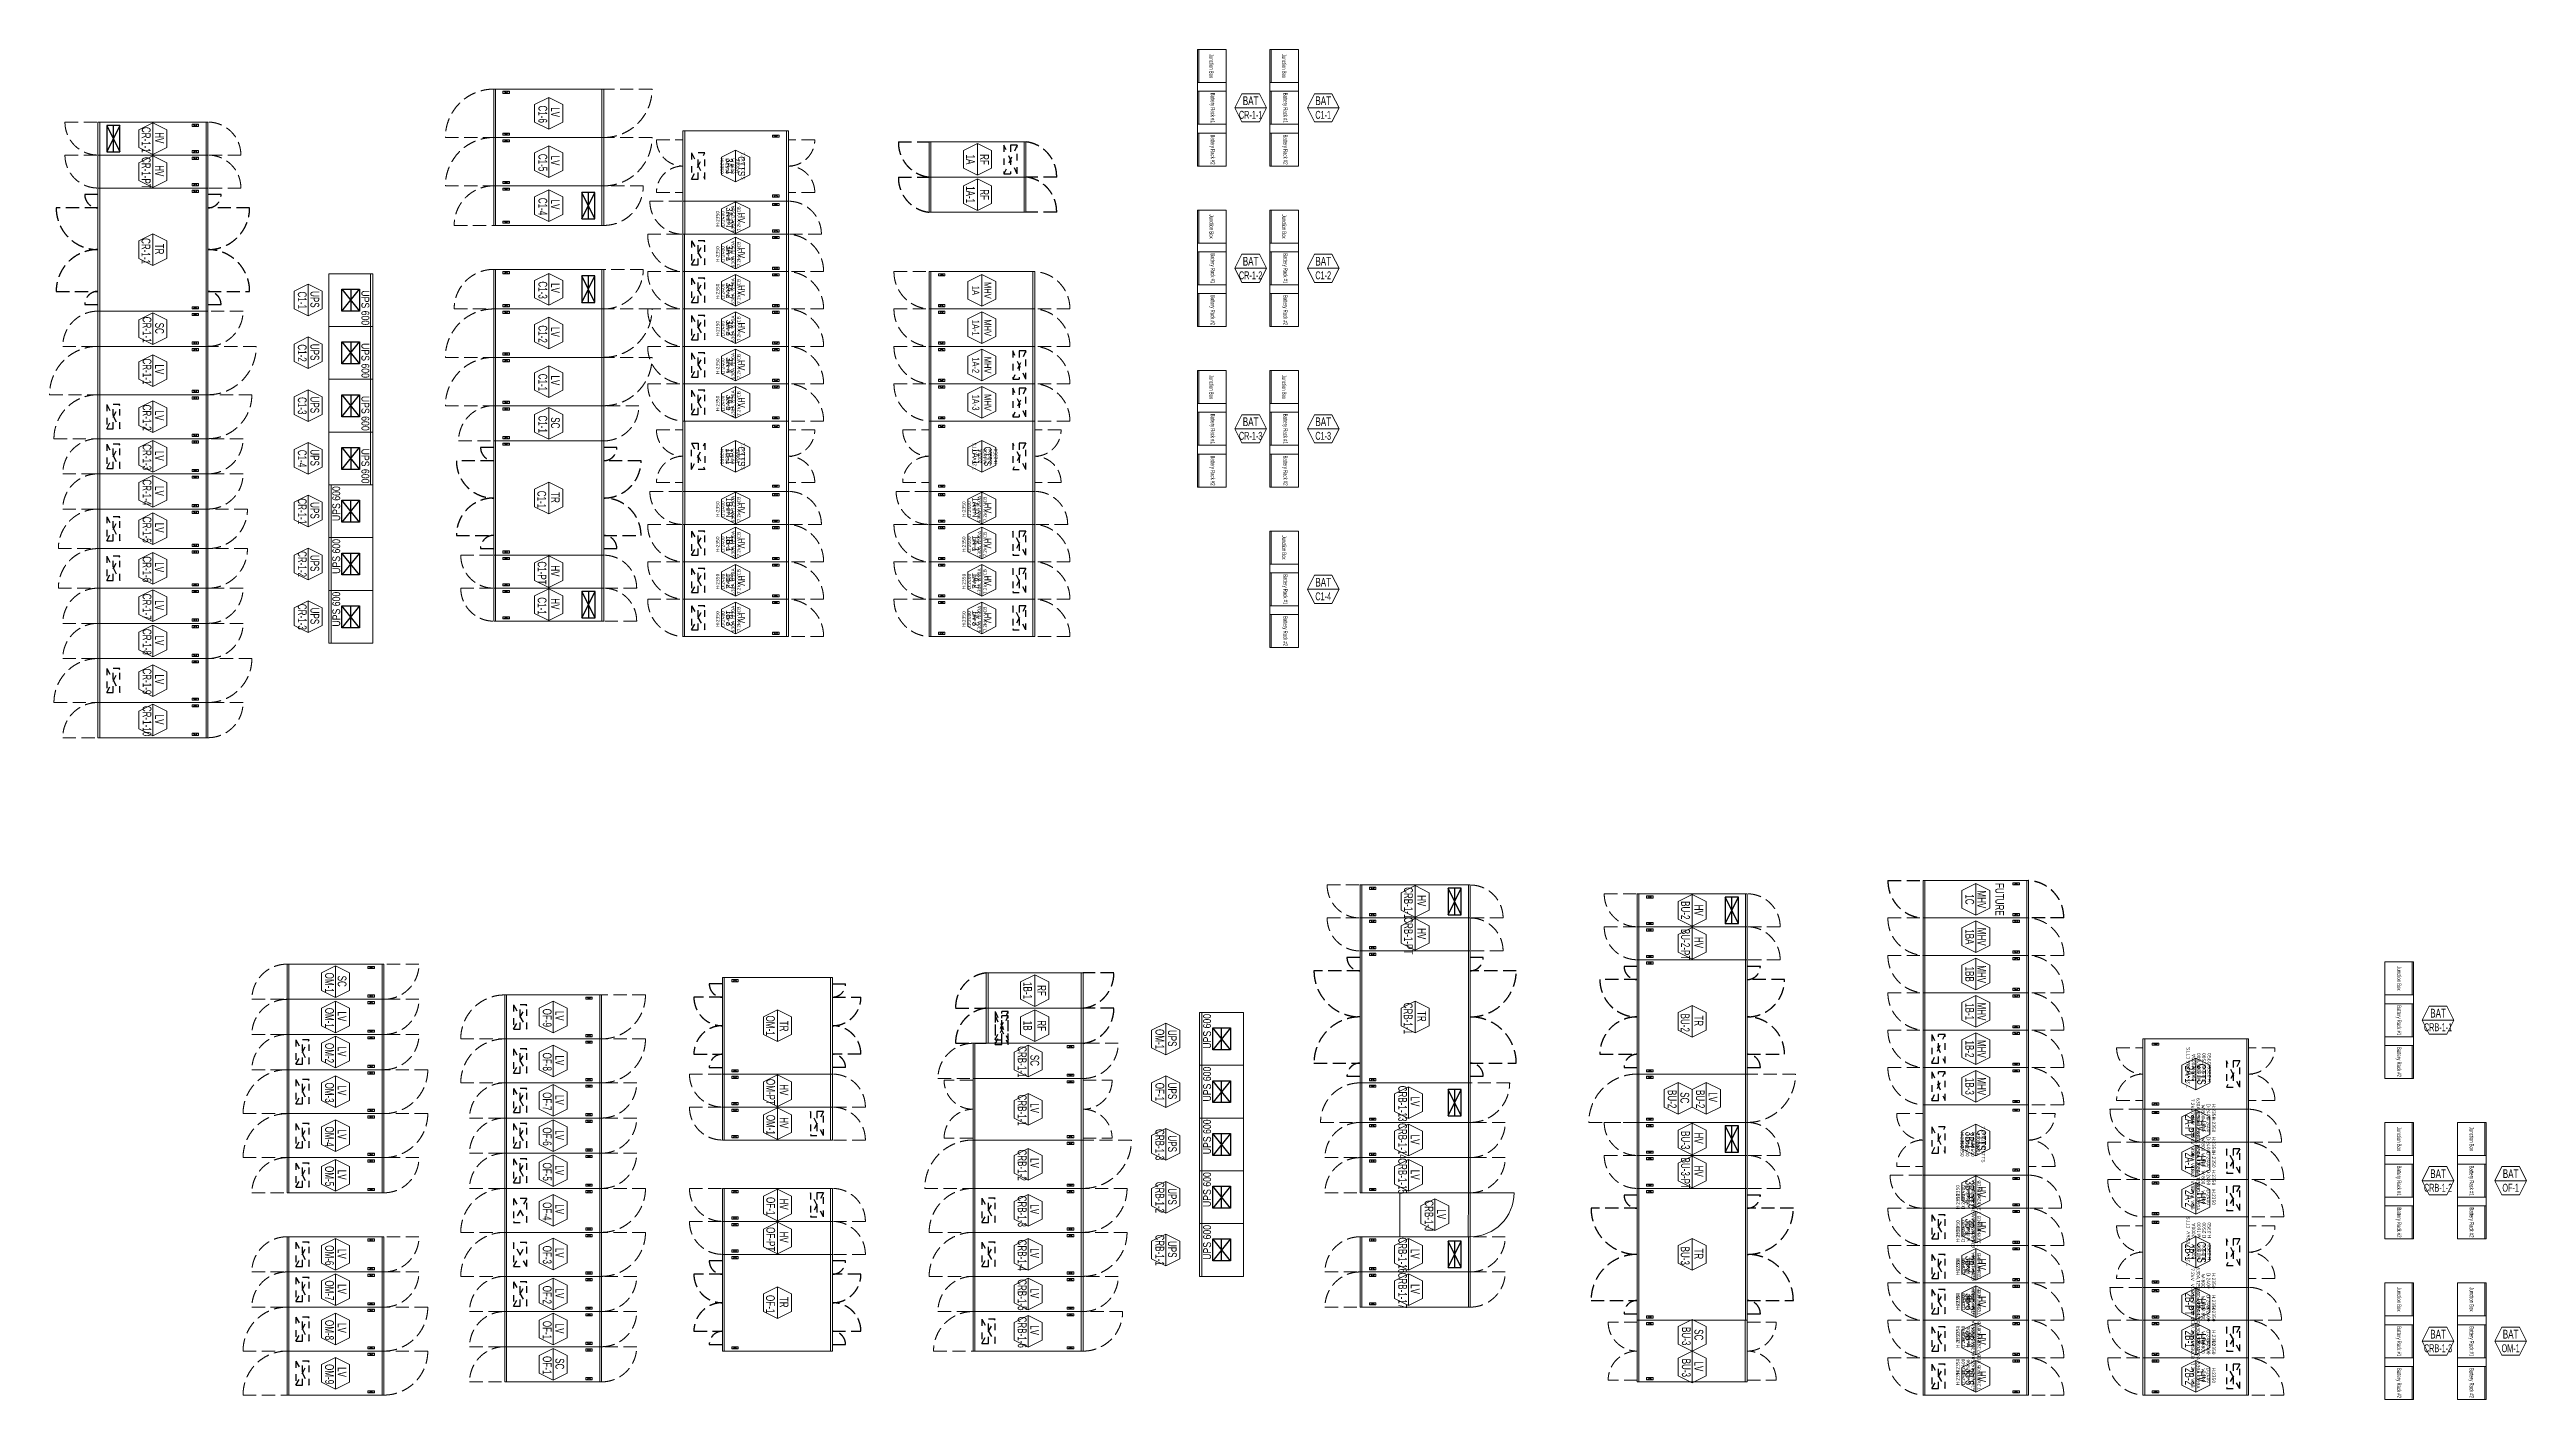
# Model space of a CAD drawing. Header units: millimetres. Extents: x 0 to 504600, y -356400 to 891000.
# Drawn here: x 104554 to 160874, y -243495 to -212795 of the extents above; entities that cross this region are included whole.
import ezdxf
from ezdxf.enums import TextEntityAlignment as Align

# ---------------------------------------------------------------- set-up
doc = ezdxf.new("R2010")
doc.units = ezdxf.units.MM
doc.header["$LTSCALE"] = 150
doc.linetypes.add('D1', pattern=[3, 1, -1, 1])
doc.linetypes.add('LH2', pattern=[2.85, 2, -0.85])
doc.layers.add('-----31 Base Plan Equipment', color=5, linetype='Continuous', lineweight=0)
doc.layers.add('NOPLOT', color=191, linetype='Continuous', plot=False)
doc.styles.add('ELEC', font='')
doc.styles.add('WD', font='isocp2.shx', dxfattribs={"height": 75, "bigfont": 'whgtxt.shx'})
doc.styles.get('ELEC').set_extended_font_data('Dotum')

msp = doc.modelspace()

# ---------------------------------------------------------------- texts
at = {"layer": '-----31 Base Plan Equipment', "style": 'ELEC'}
for s, height, width, p in [('Junction Box', 100, 0.6, (130976, -213170)), ('Junction Box', 100, 0.6, (132626, -213170)), ('Battery Rack #1', 100, 0.6, (131007, -214120)), ('Battery Rack #1', 100, 0.6, (132657, -214120)), ('CR-1-1', 200, 0.7, (106752, -214850)), ('C1-6', 200, 0.7, (115770, -214266)), ('LV', 200, 0.7, (116055, -214219)), ('HV', 200, 0.7, (107055, -214803)), ('Battery Rack #2', 100, 0.6, (131007, -215070)), ('Battery Rack #2', 100, 0.6, (132657, -215070)), ('CR-1-PT', 200, 0.7, (106752, -215600)), ('HV', 200, 0.7, (107055, -215553)), ('C1-5', 200, 0.7, (115770, -215366)), ('LV', 200, 0.7, (116055, -215319)), ('1A', 200, 0.7, (125494, -215295)), ('RF', 200, 0.7, (125814, -215295)), ('C1-4', 200, 0.7, (115770, -216366)), ('LV', 200, 0.7, (116055, -216319)), ('1A-1', 200, 0.7, (125494, -216095)), ('RF', 200, 0.7, (125814, -216095)), ('Junction Box', 100, 0.6, (130976, -216820)), ('Junction Box', 100, 0.6, (132626, -216820)), ('CR-1-1', 200, 0.7, (106745, -217378)), ('TR', 200, 0.7, (107055, -217333)), ('Battery Rack #1', 100, 0.6, (131007, -217770)), ('Battery Rack #1', 100, 0.6, (132657, -217770)), ('C1-1', 200, 0.7, (110300, -218497)), ('UPS', 200, 0.7, (110585, -218476)), ('C1-3', 200, 0.7, (115770, -218266)), ('LV', 200, 0.7, (116055, -218219)), ('Battery Rack #2', 100, 0.6, (131007, -218720)), ('Battery Rack #2', 100, 0.6, (132657, -218720)), ('CR-1-1', 200, 0.7, (106770, -219166)), ('SC', 200, 0.7, (107055, -219134)), ('C1-2', 200, 0.7, (115770, -219266)), ('C1-2', 200, 0.7, (110300, -219697)), ('UPS', 200, 0.7, (110585, -219676)), ('LV', 200, 0.7, (116055, -219219)), ('CR-1-1', 200, 0.7, (106770, -220116)), ('LV', 200, 0.7, (107055, -220069)), ('C1-1', 200, 0.7, (115770, -220366)), ('C1-3', 200, 0.7, (110300, -220897)), ('UPS', 200, 0.7, (110585, -220876)), ('LV', 200, 0.7, (116055, -220319)), ('Junction Box', 100, 0.6, (130976, -220470)), ('Junction Box', 100, 0.6, (132626, -220470)), ('CR-1-2', 200, 0.7, (106770, -221166)), ('LV', 200, 0.7, (107055, -221119)), ('C1-1', 200, 0.7, (115770, -221316)), ('SC', 200, 0.7, (116055, -221284)), ('Battery Rack #1', 100, 0.6, (131007, -221420)), ('Battery Rack #1', 100, 0.6, (132657, -221420)), ('CR-1-3', 200, 0.7, (106770, -222066)), ('LV', 200, 0.7, (107055, -222034)), ('C1-4', 200, 0.7, (110300, -222097)), ('UPS', 200, 0.7, (110585, -222076)), ('Battery Rack #2', 100, 0.6, (131007, -222370)), ('Battery Rack #2', 100, 0.6, (132657, -222370)), ('CR-1-4', 200, 0.7, (106770, -222866)), ('LV', 200, 0.7, (107055, -222834)), ('CR-1-1', 200, 0.7, (110300, -223297)), ('C1-1', 200, 0.7, (115745, -223028, 0)), ('TR', 200, 0.7, (116055, -222983, 0)), ('CR-1-5', 200, 0.7, (106770, -223716)), ('LV', 200, 0.7, (107055, -223669)), ('UPS', 200, 0.7, (110585, -223276)), ('Junction Box', 100, 0.6, (132626, -224120)), ('CR-1-6', 200, 0.7, (106770, -224616)), ('LV', 200, 0.7, (107055, -224569)), ('CR-1-2', 200, 0.7, (110300, -224497)), ('UPS', 200, 0.7, (110585, -224476)), ('C1-PT', 200, 0.7, (115752, -224700)), ('HV', 200, 0.7, (116055, -224653)), ('CR-1-7', 200, 0.7, (106770, -225466)), ('C1-1', 200, 0.7, (115752, -225450)), ('Battery Rack #1', 100, 0.6, (132657, -225070)), ('LV', 200, 0.7, (107055, -225434)), ('CR-1-3', 200, 0.7, (110300, -225697)), ('UPS', 200, 0.7, (110585, -225676)), ('HV', 200, 0.7, (116055, -225403)), ('Battery Rack #2', 100, 0.6, (132657, -226020)), ('CR-1-8', 200, 0.7, (106770, -226266)), ('LV', 200, 0.7, (107055, -226234)), ('CR-1-9', 200, 0.7, (106770, -227166)), ('LV', 200, 0.7, (107055, -227119)), ('CR-1-10', 200, 0.7, (106770, -228066)), ('LV', 200, 0.7, (107055, -228034)), ('CRB-1-1', 200, 0.7, (135452, -232200)), ('CRB-1-PT', 200, 0.7, (135452, -232950)), ('HV', 200, 0.7, (135755, -232153)), ('BU-2', 200, 0.7, (141752, -232370, 0)), ('HV', 200, 0.7, (142055, -232370, 0)), ('HV', 200, 0.7, (135755, -232903)), ('BU-2-PT', 200, 0.7, (141752, -233150, 0)), ('HV', 200, 0.7, (142055, -233103, 0)), ('Junction Box', 100, 0.6, (157979, -233920)), ('OM-1', 200, 0.7, (110920, -234016)), ('SC', 200, 0.7, (111205, -233984)), ('1B-1', 200, 0.7, (126794, -234195, 0)), ('RF', 200, 0.7, (127114, -234195, 0)), ('OM-1', 200, 0.7, (110920, -234816)), ('LV', 200, 0.7, (111205, -234784)), ('OF-9', 200, 0.7, (115870, -234816)), ('LV', 200, 0.7, (116155, -234769)), ('OM-1', 200, 0.7, (120945, -234993)), ('CRB-1-1', 200, 0.7, (135445, -234828)), ('TR', 200, 0.7, (135755, -234783)), ('BU-2', 200, 0.7, (141744, -234928, 0)), ('TR', 200, 0.7, (142054, -234883, 0)), ('Battery Rack #1', 100, 0.6, (157979, -234870)), ('OM-2', 200, 0.7, (110920, -235616)), ('TR', 200, 0.7, (121255, -235004)), ('1B', 200, 0.7, (126794, -234995, 0)), ('RF', 200, 0.7, (127114, -234995, 0)), ('OM-1', 200, 0.7, (129800, -235300)), ('UPS', 200, 0.7, (130084, -235279)), ('LV', 200, 0.7, (111205, -235584)), ('OF-8', 200, 0.7, (115870, -235816)), ('LV', 200, 0.7, (116155, -235784)), ('CRB-1-1', 200, 0.7, (126670, -235816)), ('SC', 200, 0.7, (126955, -235784)), ('Battery Rack #2', 100, 0.6, (157979, -235820)), ('OM-3', 200, 0.7, (110920, -236516)), ('LV', 200, 0.7, (111205, -236469)), ('OF-7', 200, 0.7, (115870, -236716)), ('OM-PT', 200, 0.7, (120952, -236500)), ('HV', 200, 0.7, (121255, -236453)), ('OF-1', 200, 0.7, (129800, -236500)), ('UPS', 200, 0.7, (130084, -236479)), ('CRB-1-13', 200, 0.7, (135320, -236766)), ('BU-2', 200, 0.7, (141450, -236666, 0)), ('SC', 200, 0.7, (141735, -236634, 0)), ('BU-2', 200, 0.7, (142090, -236666, 0)), ('LV', 200, 0.7, (142375, -236619, 0)), ('LV', 200, 0.7, (116155, -236684)), ('OM-1', 200, 0.7, (120952, -237250)), ('HV', 200, 0.7, (121255, -237203)), ('CRB-1-1', 200, 0.7, (126670, -236916)), ('LV', 200, 0.7, (126955, -236869)), ('LV', 200, 0.7, (135605, -236719)), ('OM-4', 200, 0.7, (110920, -237516)), ('LV', 200, 0.7, (111205, -237469)), ('OF-6', 200, 0.7, (115870, -237516)), ('LV', 200, 0.7, (116155, -237484)), ('CRB-1-3', 200, 0.7, (129800, -237700)), ('UPS', 200, 0.7, (130084, -237679)), ('CRB-1-14', 200, 0.7, (135320, -237616)), ('LV', 200, 0.7, (135605, -237584)), ('BU-3', 200, 0.7, (141752, -237600, 0)), ('HV', 200, 0.7, (142055, -237553, 0)), ('Junction Box', 100, 0.6, (157979, -237570)), ('Junction Box', 100, 0.6, (159629, -237570)), ('OM-5', 200, 0.7, (110920, -238416)), ('OF-5', 200, 0.7, (115870, -238316)), ('LV', 200, 0.7, (116155, -238284)), ('CRB-1-2', 200, 0.7, (126670, -238166)), ('LV', 200, 0.7, (126955, -238119)), ('CRB-1-15', 200, 0.7, (135320, -238416)), ('BU-3-PT', 200, 0.7, (141752, -238350, 0)), ('HV', 200, 0.7, (142055, -238303, 0)), ('LV', 200, 0.7, (111205, -238384)), ('CRB-1-2', 200, 0.7, (129800, -238900)), ('UPS', 200, 0.7, (130084, -238879)), ('LV', 200, 0.7, (135605, -238384)), ('Battery Rack #1', 100, 0.6, (157979, -238520)), ('Battery Rack #1', 100, 0.6, (159629, -238520)), ('OF-4', 200, 0.7, (115870, -239216)), ('LV', 200, 0.7, (116155, -239169)), ('OF-1', 200, 0.7, (120952, -239100)), ('HV', 200, 0.7, (121255, -239053)), ('CRB-1-3', 200, 0.7, (126670, -239216)), ('LV', 200, 0.7, (126955, -239169)), ('CRB-1-J', 200, 0.7, (135920, -239316)), ('LV', 200, 0.7, (136205, -239284)), ('Battery Rack #2', 100, 0.6, (157979, -239470)), ('Battery Rack #2', 100, 0.6, (159629, -239470)), ('OF-PT', 200, 0.7, (120952, -239850)), ('HV', 200, 0.7, (121255, -239803)), ('CRB-1-4', 200, 0.7, (126670, -240216)), ('CRB-1-1', 200, 0.7, (129800, -240100)), ('UPS', 200, 0.7, (130084, -240079)), ('CRB-1-16', 200, 0.7, (135320, -240216)), ('OM-6', 200, 0.7, (110920, -240216)), ('LV', 200, 0.7, (111205, -240184)), ('OF-3', 200, 0.7, (115870, -240206)), ('LV', 200, 0.7, (116155, -240159)), ('LV', 200, 0.7, (126955, -240169)), ('LV', 200, 0.7, (135605, -240184)), ('BU-3', 200, 0.7, (141745, -240228)), ('TR', 200, 0.7, (142055, -240183)), ('OM-7', 200, 0.7, (110920, -241016)), ('LV', 200, 0.7, (111205, -240984)), ('OF-2', 200, 0.7, (115870, -241116)), ('LV', 200, 0.7, (116155, -241084)), ('CRB-1-5', 200, 0.7, (126670, -241116)), ('LV', 200, 0.7, (126955, -241084)), ('CRB-1-17', 200, 0.7, (135320, -241016)), ('LV', 200, 0.7, (135605, -240984)), ('Junction Box', 100, 0.6, (157979, -241220)), ('Junction Box', 100, 0.6, (159629, -241220)), ('OF-1', 200, 0.7, (120945, -241328)), ('TR', 200, 0.7, (121255, -241283)), ('OM-8', 200, 0.7, (110920, -241916)), ('LV', 200, 0.7, (111205, -241869)), ('OF-1', 200, 0.7, (115870, -241916)), ('LV', 200, 0.7, (116155, -241884)), ('CRB-1-6', 200, 0.7, (126670, -241966)), ('LV', 200, 0.7, (126955, -241919)), ('BU-3', 200, 0.7, (141770, -242056)), ('SC', 200, 0.7, (142055, -242024)), ('Battery Rack #1', 100, 0.6, (157979, -242170)), ('Battery Rack #1', 100, 0.6, (159629, -242170)), ('OM-9', 200, 0.7, (110920, -242919)), ('OF-1', 200, 0.7, (115870, -242716)), ('SC', 200, 0.7, (116155, -242684)), ('BU-3', 200, 0.7, (141770, -242776)), ('LV', 200, 0.7, (142055, -242744)), ('LV', 200, 0.7, (111205, -242872)), ('Battery Rack #2', 100, 0.6, (157979, -243120)), ('Battery Rack #2', 100, 0.6, (159629, -243120))]:
    msp.add_text(s, height=height, rotation=270, dxfattribs=dict(at, width=width)).set_placement(p, align=Align.MIDDLE_CENTER)
for s, height, width, p in [('BAT', 200, 0.7, (131864, -213960)), ('BAT', 200, 0.7, (133514, -213960)), ('CR-1-1', 180, 0.6, (131864, -214280)), ('C1-1', 180, 0.6, (133514, -214280)), ('CR-1-2', 180, 0.6, (131864, -217930)), ('BAT', 200, 0.7, (131864, -217610)), ('BAT', 200, 0.7, (133514, -217610)), ('C1-2', 180, 0.6, (133514, -217930)), ('BAT', 200, 0.7, (131864, -221260)), ('BAT', 200, 0.7, (133514, -221260)), ('CR-1-3', 180, 0.6, (131864, -221580)), ('C1-3', 180, 0.6, (133514, -221580)), ('BAT', 200, 0.7, (133514, -224910)), ('C1-4', 180, 0.6, (133514, -225230)), ('BAT', 200, 0.7, (158864, -234710)), ('CRB-1-1', 180, 0.6, (158864, -235030)), ('CRB-1-2', 180, 0.6, (158864, -238680)), ('BAT', 200, 0.7, (158864, -238360)), ('BAT', 200, 0.7, (160514, -238360)), ('OF-1', 180, 0.6, (160514, -238680)), ('BAT', 200, 0.7, (158864, -242010)), ('BAT', 200, 0.7, (160514, -242010)), ('CRB-1-3', 180, 0.6, (158864, -242330)), ('OM-1', 180, 0.6, (160514, -242330))]:
    msp.add_text(s, height=height, dxfattribs=dict(at, width=width)).set_placement(p, align=Align.MIDDLE_CENTER)
at = {"layer": '-----31 Base Plan Equipment', "style": 'ELEC', "width": 0.7}
for s, height, p in [('3A-1', 160, (120014, -215449)), ('CTTS', 160, (120286, -215447)), ('3A-PT', 160, (120014, -216624)), ('HV', 160, (120286, -216622)), ('3A-1', 160, (120014, -217424)), ('HV', 160, (120286, -217422)), ('3A-2', 160, (120014, -218274)), ('HV', 160, (120286, -218272)), ('1A', 160, (125614, -218274)), ('MHV', 160, (125886, -218272)), ('3A-3', 160, (120014, -219124)), ('HV', 160, (120286, -219122)), ('1A-1', 160, (125614, -219124)), ('MHV', 160, (125886, -219122)), ('3A-4', 160, (120014, -219974)), ('HV', 160, (120286, -219972)), ('1A-2', 160, (125614, -219974)), ('MHV', 160, (125886, -219972)), ('3A-5', 160, (120014, -220824)), ('HV', 160, (120286, -220822)), ('1A-3', 160, (125614, -220824)), ('MHV', 160, (125886, -220822)), ('CTTS', 160, (120286, -222047)), ('CTTS', 160, (125886, -222047)), ('1B-1', 160, (120014, -222049)), ('1A-1', 160, (125614, -222049)), ('1B-PT', 160, (120014, -223224)), ('HV', 160, (120286, -223222)), ('1A-PT', 160, (125614, -223224)), ('HV', 160, (125886, -223222)), ('1B-1', 160, (120014, -224024)), ('HV', 160, (120286, -224022)), ('1A-1', 160, (125614, -224024)), ('HV', 160, (125886, -224022)), ('1B-2', 160, (120014, -224874)), ('HV', 160, (120286, -224872)), ('1A-2', 160, (125614, -224874)), ('HV', 160, (125886, -224872)), ('1B-3', 160, (120014, -225724)), ('HV', 160, (120286, -225722)), ('1A-3', 160, (125614, -225724)), ('HV', 160, (125886, -225722)), ('1C', 200, (148214, -232124)), ('MHV', 200, (148486, -232122)), ('FUTURE', 200, (148895, -232122)), ('1BA', 200, (148214, -232974)), ('MHV', 200, (148486, -232972)), ('1BB', 200, (148214, -233824)), ('MHV', 200, (148486, -233822)), ('1B-1', 200, (148214, -234674)), ('MHV', 200, (148486, -234672)), ('1B-2', 200, (148214, -235524)), ('MHV', 200, (148486, -235522)), ('2A-1', 200, (153214, -236099)), ('CTTS', 200, (153486, -236097)), ('1B-3', 200, (148214, -236374)), ('MHV', 200, (148486, -236372)), ('2A-PT', 200, (153214, -237274)), ('3B-1', 200, (148214, -237599)), ('CTTS', 200, (148486, -237597)), ('HV', 200, (153486, -237272)), ('2A-1', 200, (153214, -238074)), ('HV', 200, (153486, -238072)), ('3B-PT', 200, (148214, -238774)), ('HV', 200, (148486, -238772)), ('2A-2', 200, (153214, -238924)), ('HV', 200, (153486, -238922)), ('3B-1', 200, (148214, -239574)), ('HV', 200, (148486, -239572)), ('CTTS', 200, (153486, -240147)), ('3B-2', 200, (148214, -240424)), ('HV', 200, (148486, -240422)), ('2B-1', 200, (153214, -240149)), ('3B-3', 200, (148214, -241274)), ('HV', 200, (148486, -241272)), ('2B-PT', 200, (153214, -241324)), ('HV', 200, (153486, -241322)), ('3B-4', 200, (148214, -242124)), ('HV', 200, (148486, -242122)), ('2B-1', 200, (153214, -242124)), ('HV', 200, (153486, -242122)), ('3B-5', 200, (148214, -242974)), ('HV', 200, (148486, -242972)), ('2B-2', 200, (153214, -242974)), ('HV', 200, (153486, -242972))]:
    msp.add_text(s, height=height, rotation=270, dxfattribs=at).set_placement(p, align=Align.MIDDLE)
at = {"layer": 'NOPLOT', "linetype": 'D1', "style": 'WD'}
for s, rotation, p in [('H:2350', 270, (119844, -215445)), ('D:2500', 270, (119964, -215445)), ('W:1600', 270, (120084, -215445)), ('2000A', 270, (120204, -215445)), ('7.2kV CTTS', 270, (120324, -215445)), ('H:2350', 90, (119744, -216645)), ('D:2400', 90, (119864, -216645)), ('W:800', 90, (119984, -216645)), ('630A,1250A', 90, (120104, -216645)), ('7.2kV VCB', 90, (120224, -216645)), ('H:2350', 90, (119744, -217445)), ('D:2400', 90, (119864, -217445)), ('W:900', 90, (119984, -217445)), ('630A,1250A', 90, (120104, -217445)), ('7.2kV VCB', 90, (120224, -217445)), ('H:2350', 90, (119744, -218295)), ('D:2400', 90, (119864, -218295)), ('W:900', 90, (119984, -218295)), ('630A,1250A', 90, (120104, -218295)), ('7.2kV VCB', 90, (120224, -218295)), ('H:2350', 90, (119744, -219145)), ('D:2400', 90, (119864, -219145)), ('W:900', 90, (119984, -219145)), ('630A,1250A', 90, (120104, -219145)), ('7.2kV VCB', 90, (120224, -219145)), ('H:2350', 90, (119744, -219995)), ('D:2400', 90, (119864, -219995)), ('W:900', 90, (119984, -219995)), ('630A,1250A', 90, (120104, -219995)), ('7.2kV VCB', 90, (120224, -219995)), ('H:2350', 90, (119744, -220845)), ('D:2400', 90, (119864, -220845)), ('W:900', 90, (119984, -220845)), ('630A,1250A', 90, (120104, -220845)), ('7.2kV VCB', 90, (120224, -220845)), ('7.2kV CTTS', 270, (120324, -222045)), ('7.2kV CTTS', 90, (125584, -222045)), ('H:2350', 270, (119844, -222045)), ('D:2500', 270, (119964, -222045)), ('W:1600', 270, (120084, -222045)), ('2000A', 270, (120204, -222045)), ('2000A', 90, (125704, -222045)), ('W:1600', 90, (125824, -222045)), ('D:2500', 90, (125944, -222045)), ('H:2350', 90, (126064, -222045)), ('630A,1250A', 90, (120104, -223245)), ('7.2kV VCB', 90, (120224, -223245)), ('630A,1250A', 90, (125704, -223245)), ('7.2kV VCB', 90, (125824, -223245)), ('H:2350', 90, (119744, -223245)), ('D:2400', 90, (119864, -223245)), ('W:800', 90, (119984, -223245)), ('H:2350', 90, (125344, -223245)), ('D:2400', 90, (125464, -223245)), ('W:800', 90, (125584, -223245)), ('H:2350', 90, (119744, -224045)), ('D:2400', 90, (119864, -224045)), ('W:900', 90, (119984, -224045)), ('630A,1250A', 90, (120104, -224045)), ('7.2kV VCB', 90, (120224, -224045)), ('H:2350', 90, (125344, -224045)), ('D:2400', 90, (125464, -224045)), ('W:800', 90, (125584, -224045)), ('630A,1250A', 90, (125704, -224045)), ('7.2kV VCB', 90, (125824, -224045)), ('630A,1250A', 90, (120104, -224895)), ('7.2kV VCB', 90, (120224, -224895)), ('630A,1250A', 90, (125704, -224895)), ('7.2kV VCB', 90, (125824, -224895)), ('H:2350', 90, (119744, -224895)), ('D:2400', 90, (119864, -224895)), ('W:900', 90, (119984, -224895)), ('H:2350', 90, (125344, -224895)), ('D:2400', 90, (125464, -224895)), ('W:800', 90, (125584, -224895)), ('H:2350', 90, (119744, -225745)), ('D:2400', 90, (119864, -225745)), ('W:900', 90, (119984, -225745)), ('630A,1250A', 90, (120104, -225745)), ('7.2kV VCB', 90, (120224, -225745)), ('H:2350', 90, (125344, -225745)), ('D:2400', 90, (125464, -225745)), ('W:800', 90, (125584, -225745)), ('630A,1250A', 90, (125704, -225745)), ('7.2kV VCB', 90, (125824, -225745)), ('7.2kV CTTS', 90, (153184, -235795)), ('7.2kV CTTS', 90, (153184, -236095)), ('2000A', 90, (153304, -235795)), ('2000A', 90, (153304, -236095)), ('W:1600', 90, (153424, -235795)), ('W:1600', 90, (153424, -236095)), ('D:2500', 90, (153544, -235795)), ('D:2500', 90, (153544, -236095)), ('H:2350', 90, (153664, -235795)), ('H:2350', 90, (153664, -236095)), ('7.2kV VCB', 270, (153284, -236945)), ('7.2kV VCB', 270, (153284, -237245)), ('630A,1250A', 270, (153404, -236945)), ('630A,1250A', 270, (153404, -237245)), ('W:800', 270, (153524, -236945)), ('D:2400', 270, (153644, -236945)), ('H:2350', 270, (153764, -236945)), ('H:2350', 270, (148044, -237595)), ('H:2350', 270, (148044, -237795)), ('D:2500', 270, (148164, -237595)), ('D:2500', 270, (148164, -237795)), ('W:1600', 270, (148284, -237595)), ('W:1600', 270, (148284, -237795)), ('2000A', 270, (148404, -237595)), ('2000A', 270, (148404, -237795)), ('7.2kV CTTS', 270, (148524, -237595)), ('7.2kV CTTS', 270, (148524, -237795)), ('7.2kV VCB', 270, (153284, -237695)), ('630A,1250A', 270, (153404, -237695)), ('W:800', 270, (153524, -237245)), ('W:800', 270, (153524, -237695)), ('D:2400', 270, (153644, -237245)), ('D:2400', 270, (153644, -237695)), ('H:2350', 270, (153764, -237245)), ('H:2350', 270, (153764, -237695)), ('7.2kV VCB', 270, (153284, -238045)), ('7.2kV VCB', 270, (153284, -238445)), ('630A,1250A', 270, (153404, -238045)), ('630A,1250A', 270, (153404, -238445)), ('W:900', 270, (153524, -238045)), ('D:2400', 270, (153644, -238045)), ('H:2350', 270, (153764, -238045)), ('H:2350', 90, (147944, -238795)), ('D:2400', 90, (148064, -238795)), ('W:800', 90, (148184, -238795)), ('630A,1250A', 90, (148304, -238795)), ('630A,1250A', 90, (148304, -238995)), ('7.2kV VCB', 90, (148424, -238795)), ('7.2kV VCB', 90, (148424, -238995)), ('7.2kV VCB', 270, (153284, -238895)), ('630A,1250A', 270, (153404, -238895)), ('W:800', 270, (153524, -238445)), ('W:900', 270, (153524, -238895)), ('D:2400', 270, (153644, -238445)), ('D:2400', 270, (153644, -238895)), ('H:2350', 270, (153764, -238445)), ('H:2350', 270, (153764, -238895)), ('H:2350', 90, (147944, -238995)), ('D:2400', 90, (148064, -238995)), ('W:800', 90, (148184, -238995)), ('630A,1250A', 90, (148304, -239595)), ('H:2350', 90, (147944, -239595)), ('H:2350', 90, (147944, -239745)), ('D:2400', 90, (148064, -239595)), ('D:2400', 90, (148064, -239745)), ('W:800', 90, (148184, -239745)), ('W:900', 90, (148184, -239595)), ('630A,1250A', 90, (148304, -239745)), ('7.2kV VCB', 90, (148424, -239595)), ('7.2kV VCB', 90, (148424, -239745)), ('7.2kV CTTS', 90, (153184, -239645)), ('7.2kV CTTS', 90, (153184, -240145)), ('2000A', 90, (153304, -239645)), ('W:1600', 90, (153424, -239645)), ('D:2500', 90, (153544, -239645)), ('H:2350', 90, (153664, -239645)), ('H:2350', 90, (147944, -240445)), ('H:2350', 90, (147944, -240495)), ('D:2400', 90, (148064, -240445)), ('D:2400', 90, (148064, -240495)), ('W:800', 90, (148184, -240495)), ('W:900', 90, (148184, -240445)), ('630A,1250A', 90, (148304, -240445)), ('630A,1250A', 90, (148304, -240495)), ('7.2kV VCB', 90, (148424, -240445)), ('7.2kV VCB', 90, (148424, -240495)), ('2000A', 90, (153304, -240145)), ('W:1600', 90, (153424, -240145)), ('D:2500', 90, (153544, -240145)), ('H:2350', 90, (153664, -240145)), ('630A,1250A', 90, (148304, -241245)), ('7.2kV VCB', 90, (148424, -241245)), ('7.2kV VCB', 270, (153284, -240795)), ('630A,1250A', 270, (153404, -240795)), ('W:800', 270, (153524, -240795)), ('D:2400', 270, (153644, -240795)), ('H:2350', 270, (153764, -240795)), ('H:2350', 90, (147944, -241245)), ('H:2350', 90, (147944, -241295)), ('D:2400', 90, (148064, -241245)), ('D:2400', 90, (148064, -241295)), ('W:800', 90, (148184, -241245)), ('W:900', 90, (148184, -241295)), ('630A,1250A', 90, (148304, -241295)), ('7.2kV VCB', 90, (148424, -241295)), ('7.2kV VCB', 270, (153284, -241295)), ('7.2kV VCB', 270, (153284, -241545)), ('630A,1250A', 270, (153404, -241295)), ('630A,1250A', 270, (153404, -241545)), ('W:800', 270, (153524, -241295)), ('W:800', 270, (153524, -241545)), ('D:2400', 270, (153644, -241295)), ('D:2400', 270, (153644, -241545)), ('H:2350', 270, (153764, -241295)), ('H:2350', 270, (153764, -241545)), ('H:2350', 90, (147944, -241995)), ('H:2350', 90, (147944, -242145)), ('D:2400', 90, (148064, -241995)), ('D:2400', 90, (148064, -242145)), ('W:800', 90, (148184, -241995)), ('W:900', 90, (148184, -242145)), ('630A,1250A', 90, (148304, -241995)), ('630A,1250A', 90, (148304, -242145)), ('7.2kV VCB', 90, (148424, -241995)), ('7.2kV VCB', 90, (148424, -242145)), ('7.2kV VCB', 270, (153284, -242095)), ('7.2kV VCB', 270, (153284, -242295)), ('630A,1250A', 270, (153404, -242095)), ('630A,1250A', 270, (153404, -242295)), ('W:800', 270, (153524, -242295)), ('W:900', 270, (153524, -242095)), ('D:2400', 270, (153644, -242095)), ('D:2400', 270, (153644, -242295)), ('H:2350', 270, (153764, -242095)), ('H:2350', 270, (153764, -242295)), ('H:2350', 90, (147944, -242745)), ('D:2400', 90, (148064, -242745)), ('W:800', 90, (148184, -242745)), ('630A,1250A', 90, (148304, -242745)), ('7.2kV VCB', 90, (148424, -242745)), ('7.2kV VCB', 270, (153284, -242945)), ('630A,1250A', 270, (153404, -242945)), ('H:2350', 90, (147944, -242995)), ('D:2400', 90, (148064, -242995)), ('W:900', 90, (148184, -242995)), ('630A,1250A', 90, (148304, -242995)), ('7.2kV VCB', 90, (148424, -242995)), ('W:900', 270, (153524, -242945)), ('D:2400', 270, (153644, -242945)), ('H:2350', 270, (153764, -242945))]:
    msp.add_text(s, height=80, rotation=rotation, dxfattribs=at).set_placement(p, align=Align.MIDDLE)

# ---------------------------------------------------------------- blocks, each defined once
blk = doc.blocks.new('A$C2e8f9a8b')
at = {"color": 0}
blk.add_line((30, 750), (30, 0), dxfattribs=at)
blk.add_lwpolyline([(650, 0), (0, 0), (0, 750), (650, 750)], close=True, dxfattribs=at)
blk = doc.blocks.new('UPS 600kV')
blk.add_line((800, 850), (-402, 850))
blk.add_lwpolyline([(798, -100), (-402, -100), (-402, 900), (798, 900)], close=True)
at = {"layer": 'NOPLOT'}
for p, q in [((-52, 199), (448, 601)), ((448, 199), (-52, 601)), ((-52, 400), (448, 400))]:
    blk.add_line(p, q, dxfattribs=at)
blk.add_lwpolyline([(448, 601), (448, 199), (-52, 199), (-52, 601)], close=True, dxfattribs=at)
at = {"layer": 'NOPLOT', "style": 'ELEC', "width": 0.85}
blk.add_text('UPS 600', height=178.2, dxfattribs=at).set_placement((-26, 731), align=Align.MIDDLE_LEFT)
blk = doc.blocks.new('850X2400')
at = {"color": 8, "linetype": 'LH2'}
for p, q in [((-3200, 850), (-2400, 850)), ((800, 0), (0, 0))]:
    blk.add_line(p, q, dxfattribs=at)
for p, q in [((-2360, 850), (-2360, 0)), ((-40, 850), (-40, 0))]:
    blk.add_line(p, q)
at = {"linetype": 'D1'}
for p, q in [((-2040, 800), (-2190, 750)), ((-2040, 750), (-2190, 800)), ((-2040, 50), (-2190, 100)), ((-2040, 100), (-2190, 50))]:
    blk.add_line(p, q, dxfattribs=at)
blk.add_lwpolyline([(-2400, 850), (-2400, 0), (0, 0), (0, 850)], close=True)
for points in [[(-2190, 800), (-2190, 750), (-2040, 750), (-2040, 800)], [(-2190, 50), (-2190, 100), (-2040, 100), (-2040, 50)]]:
    blk.add_lwpolyline(points, close=True, dxfattribs=at)
at = {"color": 8, "linetype": 'LH2'}
for centre, start, end in [((-2356, 843), 179.5156, 267.013), ((-44, 7), 359.5156, 87.013)]:
    blk.add_arc(centre, 844, start, end, dxfattribs=at)
blk = doc.blocks.new('1600X2400')
at = {"color": 8, "linetype": 'LH2'}
for p, q in [((-3000, 1400), (-2400, 1400)), ((600, 1400), (0, 1400)), ((-3000, 200), (-2400, 200)), ((600, 200), (0, 200))]:
    blk.add_line(p, q, dxfattribs=at)
at = {"linetype": 'Continuous'}
for p, q in [((-2360, 855), (-2360, 1600)), ((-42, 0), (-42, 1600)), ((-2360, 0), (-2360, 855))]:
    blk.add_line(p, q, dxfattribs=at)
at = {"linetype": 'D1'}
for p, q in [((-2040, 1505), (-2190, 1455)), ((-2040, 1455), (-2190, 1505)), ((-2040, 95), (-2190, 145)), ((-2040, 145), (-2190, 95))]:
    blk.add_line(p, q, dxfattribs=at)
blk.add_lwpolyline([(0, 1600), (0, 0), (-2400, 0), (-2400, 1600)], close=True)
for points in [[(-2190, 1505), (-2190, 1455), (-2040, 1455), (-2040, 1505)], [(-2190, 95), (-2190, 145), (-2040, 145), (-2040, 95)]]:
    blk.add_lwpolyline(points, close=True, dxfattribs=at)
at = {"color": 8, "linetype": 'LH2'}
for centre, start, end in [((-2400, 1400), 180, 270), ((0, 1400), 270, 0), ((-2400, 200), 90, 180), ((0, 200), 0, 90)]:
    blk.add_arc(centre, 600, start, end, dxfattribs=at)
blk = doc.blocks.new('750X2400')
at = {"color": 8, "linetype": 'LH2'}
for p, q in [((-3150, 750), (-2400, 750)), ((750, 0), (0, 0))]:
    blk.add_line(p, q, dxfattribs=at)
for p, q in [((-2360, 750), (-2360, 0)), ((-42, 750), (-42, 0))]:
    blk.add_line(p, q)
at = {"linetype": 'D1'}
for p, q in [((-2040, 700), (-2190, 650)), ((-2040, 650), (-2190, 700)), ((-2040, 50), (-2190, 100)), ((-2040, 100), (-2190, 50))]:
    blk.add_line(p, q, dxfattribs=at)
blk.add_lwpolyline([(-2400, 750), (-2400, 0), (0, 0), (0, 750)], close=True)
for points in [[(-2190, 700), (-2190, 650), (-2040, 650), (-2040, 700)], [(-2190, 50), (-2190, 100), (-2040, 100), (-2040, 50)]]:
    blk.add_lwpolyline(points, close=True, dxfattribs=at)
at = {"color": 8, "linetype": 'LH2'}
for centre, start, end in [((-2400, 750), 180, 270), ((0, 0), 0, 90)]:
    blk.add_arc(centre, 750, start, end, dxfattribs=at)
blk = doc.blocks.new('750X2500')
at = {"color": 8, "linetype": 'LH2'}
for p, q in [((-3250, 750), (-2458, 750)), ((750, 0), (-42, 0))]:
    blk.add_line(p, q, dxfattribs=at)
for p, q in [((-2460, 750), (-2460, 0)), ((-210, 700), (-360, 650)), ((-360, 700), (-210, 650)), ((-40, 750), (-40, 0)), ((-210, 50), (-360, 100)), ((-360, 50), (-210, 100))]:
    blk.add_line(p, q)
for points in [[(-2500, 750), (-2500, 0), (0, 0), (0, 750)], [(-360, 700), (-210, 700), (-210, 650), (-360, 650)], [(-360, 50), (-210, 50), (-210, 100), (-360, 100)]]:
    blk.add_lwpolyline(points, close=True)
for centre, start, end in [((-2500, 750), 180, 270), ((0, 0), 0, 90)]:
    blk.add_arc(centre, 750, start, end, dxfattribs=at)
blk = doc.blocks.new('800X2500')
for p, q in [((-2460, 800), (-2460, 0)), ((-210, 750), (-360, 700)), ((-360, 750), (-210, 700)), ((-40, 800), (-40, 0)), ((-210, 50), (-360, 100)), ((-360, 50), (-210, 100))]:
    blk.add_line(p, q)
at = {"color": 8, "linetype": 'LH2'}
for p, q in [((800, 800), (-42, 800)), ((-3300, 0), (-2458, 0))]:
    blk.add_line(p, q, dxfattribs=at)
for points in [[(-2500, 800), (-2500, 0), (0, 0), (0, 800)], [(-360, 750), (-210, 750), (-210, 700), (-360, 700)], [(-360, 50), (-210, 50), (-210, 100), (-360, 100)]]:
    blk.add_lwpolyline(points, close=True)
for centre, start, end in [((-2500, 0), 90, 180), ((0, 800), 270, 0)]:
    blk.add_arc(centre, 800, start, end, dxfattribs=at)
blk = doc.blocks.new('1100X2500')
for p, q in [((-2460, 1100), (-2460, 0)), ((-210, 1050), (-360, 1000)), ((-360, 1050), (-210, 1000)), ((-40, 1100), (-40, 0)), ((-210, 50), (-360, 100)), ((-360, 50), (-210, 100))]:
    blk.add_line(p, q)
at = {"color": 8, "linetype": 'LH2'}
for p, q in [((1100, 1100), (-42, 1100)), ((-3600, 0), (-2458, 0))]:
    blk.add_line(p, q, dxfattribs=at)
at = {"elevation": 0}
for points in [[(-2500, 1100), (-2500, 0), (0, 0), (0, 1100)], [(-360, 1050), (-210, 1050), (-210, 1000), (-360, 1000)], [(-360, 50), (-210, 50), (-210, 100), (-360, 100)]]:
    blk.add_lwpolyline(points, close=True, dxfattribs=at)
at = {"color": 8, "linetype": 'LH2'}
for centre, start, end in [((-2500, 0), 90, 180), ((0, 1100), 270, 0)]:
    blk.add_arc(centre, 1100, start, end, dxfattribs=at)
blk = doc.blocks.new('900X2500')
for p, q in [((-2460, 900), (-2460, 0)), ((-210, 850), (-360, 800)), ((-360, 850), (-210, 800)), ((-40, 900), (-40, 0)), ((-210, 50), (-360, 100)), ((-360, 50), (-210, 100))]:
    blk.add_line(p, q)
at = {"color": 8, "linetype": 'LH2'}
for p, q in [((900, 900), (-42, 900)), ((-3400, 0), (-2458, 0))]:
    blk.add_line(p, q, dxfattribs=at)
at = {"elevation": 0}
for points in [[(-2500, 900), (-2500, 0), (0, 0), (0, 900)], [(-360, 850), (-210, 850), (-210, 800), (-360, 800)], [(-360, 50), (-210, 50), (-210, 100), (-360, 100)]]:
    blk.add_lwpolyline(points, close=True, dxfattribs=at)
at = {"color": 8, "linetype": 'LH2'}
for centre, start, end in [((-2500, 0), 90, 180), ((0, 900), 270, 0)]:
    blk.add_arc(centre, 900, start, end, dxfattribs=at)
blk = doc.blocks.new('1000X2500')
at = {"layer": '-----31 Base Plan Equipment'}
for p, q in [((-2460, 0), (-2460, 1000)), ((-2290, 950), (-2140, 900)), ((-2140, 950), (-2290, 900)), ((-40, 0), (-40, 1000)), ((-2290, 50), (-2140, 100)), ((-2140, 50), (-2290, 100))]:
    blk.add_line(p, q, dxfattribs=at)
at = {"layer": '-----31 Base Plan Equipment', "elevation": 0}
for points in [[(0, 0), (0, 1000), (-2500, 1000), (-2500, 0)], [(-2140, 950), (-2290, 950), (-2290, 900), (-2140, 900)], [(-2140, 50), (-2290, 50), (-2290, 100), (-2140, 100)]]:
    blk.add_lwpolyline(points, close=True, dxfattribs=at)
at = {"color": 8, "linetype": 'LH2'}
for p, q in [((1000, 1000), (-42, 1000)), ((-3500, 0), (-2458, 0))]:
    blk.add_line(p, q, dxfattribs=at)
for centre, start, end in [((-2500, 0), 90, 180), ((0, 1000), 270, 0)]:
    blk.add_arc(centre, 1000, start, end, dxfattribs=at)
blk = doc.blocks.new('1400X2500')
at = {"color": 8, "linetype": 'LH2'}
for p, q in [((-2500, 1360, 0), (-3160, 1360, 0)), ((0, 1360, 0), (660, 1360, 0)), ((-2500, 40, 0), (-3160, 40, 0)), ((0, 40, 0), (660, 40, 0))]:
    blk.add_line(p, q, dxfattribs=at)
for p, q in [((-2458, 0, 0), (-2458, 1400, 0)), ((-360, 1350, 0), (-210, 1300, 0)), ((-360, 1300, 0), (-210, 1350, 0)), ((-40, 0), (-40, 1400)), ((-360, 100, 0), (-210, 50, 0)), ((-360, 50, 0), (-210, 100, 0))]:
    blk.add_line(p, q)
for points in [[(0, 0), (0, 1400), (-2500, 1400), (-2500, 0)], [(-210, 1350), (-210, 1300), (-360, 1300), (-360, 1350)], [(-210, 100), (-210, 50), (-360, 50), (-360, 100)]]:
    blk.add_lwpolyline(points, close=True)
for centre, start, end in [((-2500, 1360, 0), 180, 270), ((0, 1360, 0), 270, 0), ((-2500, 40, 0), 90, 180), ((0, 40, 0), 0, 90)]:
    blk.add_arc(centre, 660, start, end, dxfattribs=at)
blk = doc.blocks.new('800x2200')
for p, q in [((-2160, 0), (-2160, 800)), ((-1990, 750), (-1840, 700)), ((-1840, 750), (-1990, 700)), ((-40, 0), (-40, 800)), ((-1990, 50), (-1840, 100)), ((-1840, 50), (-1990, 100))]:
    blk.add_line(p, q)
at = {"color": 8, "linetype": 'LH2'}
for p, q in [((800, 800), (-42, 800)), ((-3000, 0), (-2158, 0))]:
    blk.add_line(p, q, dxfattribs=at)
for points in [[(0, 0), (0, 800), (-2200, 800), (-2200, 0)], [(-1840, 750), (-1990, 750), (-1990, 700), (-1840, 700)], [(-1840, 50), (-1990, 50), (-1990, 100), (-1840, 100)]]:
    blk.add_lwpolyline(points, close=True)
for centre, start, end in [((-2200, 0), 90, 180), ((0, 800), 270, 0)]:
    blk.add_arc(centre, 800, start, end, dxfattribs=at)
blk = doc.blocks.new('1000X2200')
at = {"layer": '-----31 Base Plan Equipment'}
for p, q in [((-2160, 1000), (-2160, 0)), ((-210, 950), (-360, 900)), ((-360, 950), (-210, 900)), ((-40, 1000), (-40, 0)), ((-210, 50), (-360, 100)), ((-360, 50), (-210, 100))]:
    blk.add_line(p, q, dxfattribs=at)
for points in [[(-2200, 1000), (-2200, 0), (0, 0), (0, 1000)], [(-360, 950), (-210, 950), (-210, 900), (-360, 900)], [(-360, 50), (-210, 50), (-210, 100), (-360, 100)]]:
    blk.add_lwpolyline(points, close=True, dxfattribs=at)
at = {"color": 8, "linetype": 'LH2'}
for p, q in [((1000, 1000), (-42, 1000)), ((-3200, 0), (-2158, 0))]:
    blk.add_line(p, q, dxfattribs=at)
for centre, start, end in [((-2200, 0), 90, 180), ((0, 1000), 270, 0)]:
    blk.add_arc(centre, 1000, start, end, dxfattribs=at)

# ---------------------------------------------------------------- linework, layer by layer
at = {"layer": '-----31 Base Plan Equipment'}
for p, q in [((124594, -214895), (124594, -215695)), ((126712, -214895), (126712, -215695)), ((124594, -215695), (124594, -216495)), ((126712, -215695), (126712, -216495)), ((105694, -215945), (105694, -218745)), ((107794, -215995), (107944, -216045)), ((107794, -216045), (107944, -215995)), ((108114, -215945), (108114, -218745)), ((107794, -218645), (107944, -218695)), ((107794, -218695), (107944, -218645)), ((114696, -224295, 0), (114696, -221695, 0)), ((115014, -221795, 0), (114864, -221745, 0)), ((115014, -221745, 0), (114864, -221795, 0)), ((117110, -224295, 0), (117110, -221695, 0)), ((115014, -224245, 0), (114864, -224195, 0)), ((115014, -224195, 0), (114864, -224245, 0)), ((147194, -232545), (147194, -231695)), ((149194, -231745), (149344, -231795)), ((149194, -231795), (149344, -231745)), ((149514, -232545), (149514, -231695)), ((149194, -232495), (149344, -232445)), ((149194, -232445), (149344, -232495)), ((134394, -236295), (134394, -233295)), ((134714, -233395), (134564, -233345)), ((134714, -233345), (134564, -233395)), ((136814, -236295), (136814, -233295)), ((140694, -233495, 0), (140694, -236095, 0)), ((141013, -233595, 0), (140863, -233545, 0)), ((141013, -233545, 0), (140863, -233595, 0)), ((143114, -233495, 0), (143114, -236095, 0)), ((119894, -233895), (119894, -236095)), ((120214, -233945), (120064, -233995)), ((120214, -233995), (120064, -233945)), ((122314, -233895), (122314, -236095)), ((125896, -234595), (125896, -233795)), ((128014, -234595), (128014, -233795)), ((125896, -235395), (125896, -234595)), ((128014, -235395), (128014, -234595)), ((120214, -235995), (120064, -236045)), ((120214, -236045), (120064, -235995)), ((134714, -236245), (134564, -236195)), ((134714, -236195), (134564, -236245)), ((141013, -235995, 0), (140863, -236045, 0)), ((141013, -236045, 0), (140863, -235995, 0)), ((136814, -238795), (136812, -239795)), ((136854, -238795), (137854, -238795)), ((140694, -241695), (140694, -238695)), ((141014, -238795), (140864, -238745)), ((141014, -238745), (140864, -238795)), ((143114, -241695), (143114, -238695)), ((119894, -242395), (119894, -240195)), ((120214, -240295), (120064, -240245)), ((120214, -240245), (120064, -240295)), ((122314, -242395), (122314, -240195)), ((141014, -241645), (140864, -241595)), ((141014, -241595), (140864, -241645)), ((120214, -242345), (120064, -242295)), ((120214, -242295), (120064, -242345))]:
    msp.add_line(p, q, dxfattribs=at)
at = {"layer": '-----31 Base Plan Equipment', "elevation": 0}
for points in [[(131304, -212795), (130654, -212795), (130654, -215445), (131304, -215445)], [(124554, -214895), (124554, -215695), (126754, -215695), (126754, -214895)], [(124554, -215695), (124554, -216495), (126754, -216495), (126754, -215695)], [(131304, -216445), (130654, -216445), (130654, -219095), (131304, -219095)], [(132954, -216445), (132304, -216445), (132304, -219095), (132954, -219095)], [(131304, -220095), (130654, -220095), (130654, -222745), (131304, -222745)], [(132954, -220095), (132304, -220095), (132304, -222745), (132954, -222745)], [(114654, -224295), (114654, -221695), (117154, -221695), (117154, -224295)], [(114864, -221795), (114864, -221745), (115014, -221745), (115014, -221795)], [(132954, -223745), (132304, -223745), (132304, -226395), (132954, -226395)], [(114864, -224245), (114864, -224195), (115014, -224195), (115014, -224245)], [(143154, -233495), (143154, -236095), (140654, -236095), (140654, -233495)], [(140863, -233595), (140863, -233545), (141013, -233545), (141013, -233595)], [(128054, -234595), (128054, -233795), (125854, -233795), (125854, -234595)], [(128054, -235395), (128054, -234595), (125854, -234595), (125854, -235395)], [(140863, -235995), (140863, -236045), (141013, -236045), (141013, -235995)], [(157654, -237195), (158304, -237195), (158304, -239845), (157654, -239845)], [(157654, -240845), (158304, -240845), (158304, -243495), (157654, -243495)]]:
    msp.add_lwpolyline(points, close=True, dxfattribs=at)
at = {"layer": '-----31 Base Plan Equipment'}
for points in [[(132954, -212795), (132304, -212795), (132304, -215445), (132954, -215445)], [(108154, -215945), (108154, -218745), (105654, -218745), (105654, -215945)], [(107944, -215995), (107944, -216045), (107794, -216045), (107794, -215995)], [(107944, -218645), (107944, -218695), (107794, -218695), (107794, -218645)], [(149554, -232545), (149554, -231695), (147154, -231695), (147154, -232545)], [(149344, -231745), (149344, -231795), (149194, -231795), (149194, -231745)], [(149344, -232495), (149344, -232445), (149194, -232445), (149194, -232495)], [(134354, -236295), (134354, -233295), (136854, -233295), (136854, -236295)], [(134564, -233395), (134564, -233345), (134714, -233345), (134714, -233395)], [(157654, -233545), (158304, -233545), (158304, -236195), (157654, -236195)], [(119854, -233895), (119854, -236095), (122354, -236095), (122354, -233895)], [(120064, -233945), (120064, -233995), (120214, -233995), (120214, -233945)], [(120064, -235995), (120064, -236045), (120214, -236045), (120214, -235995)], [(134564, -236245), (134564, -236195), (134714, -236195), (134714, -236245)], [(159304, -237195), (159954, -237195), (159954, -239845), (159304, -239845)], [(136854, -238795), (135254, -238795), (135254, -239795), (136854, -239795)], [(140654, -241695), (140654, -238695), (143154, -238695), (143154, -241695)], [(140864, -238795), (140864, -238745), (141014, -238745), (141014, -238795)], [(119854, -242395), (119854, -240195), (122354, -240195), (122354, -242395)], [(120064, -240295), (120064, -240245), (120214, -240245), (120214, -240295)], [(159304, -240845), (159954, -240845), (159954, -243495), (159304, -243495)], [(140864, -241645), (140864, -241595), (141014, -241595), (141014, -241645)], [(120064, -242345), (120064, -242295), (120214, -242295), (120214, -242345)]]:
    msp.add_lwpolyline(points, close=True, dxfattribs=at)
for points in [[(115904, -213885), (115904, -214605), (116224, -214445), (116224, -214045), (115904, -213885), (115584, -214045), (115584, -214445), (115904, -214605)], [(133874, -214120), (133154, -214120), (133313, -213800), (133714, -213800), (133874, -214120), (133714, -214440), (133313, -214440), (133154, -214120)], [(106904, -214460), (106904, -215180), (107224, -215020), (107224, -214620), (106904, -214460), (106584, -214620), (106584, -215020), (106904, -215180)], [(115904, -214985), (115904, -215705), (116224, -215545), (116224, -215145), (115904, -214985), (115584, -215145), (115584, -215545), (115904, -215705)], [(120154, -215085), (120154, -215805), (119834, -215645), (119834, -215245), (120154, -215085), (120474, -215245), (120474, -215645), (120154, -215805)], [(106904, -215210), (106904, -215930), (107224, -215770), (107224, -215370), (106904, -215210), (106584, -215370), (106584, -215770), (106904, -215930)], [(115904, -215985), (115904, -216705), (116224, -216545), (116224, -216145), (115904, -215985), (115584, -216145), (115584, -216545), (115904, -216705)], [(120154, -216260), (120154, -216980), (119834, -216820), (119834, -216420), (120154, -216260), (120474, -216420), (120474, -216820), (120154, -216980)], [(106904, -216985), (106904, -217705), (107224, -217545), (107224, -217145), (106904, -216985), (106584, -217145), (106584, -217545), (106904, -217705)], [(120154, -217060), (120154, -217780), (119834, -217620), (119834, -217220), (120154, -217060), (120474, -217220), (120474, -217620), (120154, -217780)], [(115904, -217885), (115904, -218605), (116224, -218445), (116224, -218045), (115904, -217885), (115584, -218045), (115584, -218445), (115904, -218605)], [(120154, -217910), (120154, -218630), (119834, -218470), (119834, -218070), (120154, -217910), (120474, -218070), (120474, -218470), (120154, -218630)], [(125754, -217910), (125754, -218630), (125434, -218470), (125434, -218070), (125754, -217910), (126074, -218070), (126074, -218470), (125754, -218630)], [(110434, -218132), (110434, -218852), (110114, -218693), (110114, -218292), (110434, -218132), (110754, -218292), (110754, -218693), (110434, -218852)], [(115904, -218885), (115904, -219605), (116224, -219445), (116224, -219045), (115904, -218885), (115584, -219045), (115584, -219445), (115904, -219605)], [(120154, -218760), (120154, -219480), (119834, -219320), (119834, -218920), (120154, -218760), (120474, -218920), (120474, -219320), (120154, -219480)], [(125754, -218760), (125754, -219480), (125434, -219320), (125434, -218920), (125754, -218760), (126074, -218920), (126074, -219320), (125754, -219480)], [(110434, -219332), (110434, -220052), (110114, -219893), (110114, -219492), (110434, -219332), (110754, -219492), (110754, -219893), (110434, -220052)], [(120154, -219610), (120154, -220330), (119834, -220170), (119834, -219770), (120154, -219610), (120474, -219770), (120474, -220170), (120154, -220330)], [(125754, -219610), (125754, -220330), (125434, -220170), (125434, -219770), (125754, -219610), (126074, -219770), (126074, -220170), (125754, -220330)], [(115904, -219985), (115904, -220705), (116224, -220545), (116224, -220145), (115904, -219985), (115584, -220145), (115584, -220545), (115904, -220705)], [(110434, -220532), (110434, -221252), (110114, -221093), (110114, -220692), (110434, -220532), (110754, -220692), (110754, -221093), (110434, -221252)], [(120154, -220460), (120154, -221180), (119834, -221020), (119834, -220620), (120154, -220460), (120474, -220620), (120474, -221020), (120154, -221180)], [(125754, -220460), (125754, -221180), (125434, -221020), (125434, -220620), (125754, -220460), (126074, -220620), (126074, -221020), (125754, -221180)], [(115904, -220935), (115904, -221655), (116224, -221495), (116224, -221095), (115904, -220935), (115584, -221095), (115584, -221495), (115904, -221655)], [(110434, -221732), (110434, -222452), (110114, -222293), (110114, -221892), (110434, -221732), (110754, -221892), (110754, -222293), (110434, -222452)], [(120154, -221685), (120154, -222405), (119834, -222245), (119834, -221845), (120154, -221685), (120474, -221845), (120474, -222245), (120154, -222405)], [(125754, -221685), (125754, -222405), (125434, -222245), (125434, -221845), (125754, -221685), (126074, -221845), (126074, -222245), (125754, -222405)], [(110434, -222932), (110434, -223652), (110114, -223493), (110114, -223092), (110434, -222932), (110754, -223092), (110754, -223493), (110434, -223652)], [(120154, -222860), (120154, -223580), (119834, -223420), (119834, -223020), (120154, -222860), (120474, -223020), (120474, -223420), (120154, -223580)], [(125754, -222860), (125754, -223580), (125434, -223420), (125434, -223020), (125754, -222860), (126074, -223020), (126074, -223420), (125754, -223580)], [(110434, -224132), (110434, -224852), (110114, -224693), (110114, -224292), (110434, -224132), (110754, -224292), (110754, -224693), (110434, -224852)], [(120154, -223660), (120154, -224380), (119834, -224220), (119834, -223820), (120154, -223660), (120474, -223820), (120474, -224220), (120154, -224380)], [(125754, -223660), (125754, -224380), (125434, -224220), (125434, -223820), (125754, -223660), (126074, -223820), (126074, -224220), (125754, -224380)], [(120154, -224510), (120154, -225230), (119834, -225070), (119834, -224670), (120154, -224510), (120474, -224670), (120474, -225070), (120154, -225230)], [(125754, -224510), (125754, -225230), (125434, -225070), (125434, -224670), (125754, -224510), (126074, -224670), (126074, -225070), (125754, -225230)], [(110434, -225332), (110434, -226052), (110114, -225893), (110114, -225492), (110434, -225332), (110754, -225492), (110754, -225893), (110434, -226052)], [(120154, -225360), (120154, -226080), (119834, -225920), (119834, -225520), (120154, -225360), (120474, -225520), (120474, -225920), (120154, -226080)], [(125754, -225360), (125754, -226080), (125434, -225920), (125434, -225520), (125754, -225360), (126074, -225520), (126074, -225920), (125754, -226080)], [(135604, -231810), (135604, -232530), (135924, -232370), (135924, -231970), (135604, -231810), (135284, -231970), (135284, -232370), (135604, -232530)], [(148354, -231760), (148354, -232480), (148034, -232320), (148034, -231920), (148354, -231760), (148674, -231920), (148674, -232320), (148354, -232480)], [(135604, -232560), (135604, -233280), (135924, -233120), (135924, -232720), (135604, -232560), (135284, -232720), (135284, -233120), (135604, -233280)], [(148354, -232610), (148354, -233330), (148034, -233170), (148034, -232770), (148354, -232610), (148674, -232770), (148674, -233170), (148354, -233330)], [(111054, -233635), (111054, -234355), (111374, -234195), (111374, -233795), (111054, -233635), (110734, -233795), (110734, -234195), (111054, -234355)], [(148354, -233460), (148354, -234180), (148034, -234020), (148034, -233620), (148354, -233460), (148674, -233620), (148674, -234020), (148354, -234180)], [(111054, -234435), (111054, -235155), (111374, -234995), (111374, -234595), (111054, -234435), (110734, -234595), (110734, -234995), (111054, -235155)], [(116004, -234435), (116004, -235155), (116324, -234995), (116324, -234595), (116004, -234435), (115684, -234595), (115684, -234995), (116004, -235155)], [(121104, -235355), (121104, -234635), (121424, -234795), (121424, -235195), (121104, -235355), (120784, -235195), (120784, -234795), (121104, -234635)], [(135604, -234435), (135604, -235155), (135924, -234995), (135924, -234595), (135604, -234435), (135284, -234595), (135284, -234995), (135604, -235155)], [(148354, -234310), (148354, -235030), (148034, -234870), (148034, -234470), (148354, -234310), (148674, -234470), (148674, -234870), (148354, -235030)], [(159224, -234870), (158504, -234870), (158663, -234550), (159064, -234550), (159224, -234870), (159064, -235190), (158663, -235190), (158504, -234870)], [(111054, -235235), (111054, -235955), (111374, -235795), (111374, -235395), (111054, -235235), (110734, -235395), (110734, -235795), (111054, -235955)], [(129933, -234935), (129933, -235655), (129613, -235495), (129613, -235095), (129933, -234935), (130253, -235095), (130253, -235495), (129933, -235655)], [(148354, -235160), (148354, -235880), (148034, -235720), (148034, -235320), (148354, -235160), (148674, -235320), (148674, -235720), (148354, -235880)], [(116004, -235435), (116004, -236155), (116324, -235995), (116324, -235595), (116004, -235435), (115684, -235595), (115684, -235995), (116004, -236155)], [(153354, -235735), (153354, -236455), (153034, -236295), (153034, -235895), (153354, -235735), (153674, -235895), (153674, -236295), (153354, -236455)], [(111054, -236135), (111054, -236855), (111374, -236695), (111374, -236295), (111054, -236135), (110734, -236295), (110734, -236695), (111054, -236855)], [(121104, -236110), (121104, -236830), (121424, -236670), (121424, -236270), (121104, -236110), (120784, -236270), (120784, -236670), (121104, -236830)], [(129933, -236135), (129933, -236855), (129613, -236695), (129613, -236295), (129933, -236135), (130253, -236295), (130253, -236695), (129933, -236855)], [(135454, -236385), (135454, -237105), (135774, -236945), (135774, -236545), (135454, -236385), (135134, -236545), (135134, -236945), (135454, -237105)], [(148354, -236010), (148354, -236730), (148034, -236570), (148034, -236170), (148354, -236010), (148674, -236170), (148674, -236570), (148354, -236730)], [(121104, -236860), (121104, -237580), (121424, -237420), (121424, -237020), (121104, -236860), (120784, -237020), (120784, -237420), (121104, -237580)], [(153354, -236910), (153354, -237630), (153034, -237470), (153034, -237070), (153354, -236910), (153674, -237070), (153674, -237470), (153354, -237630)], [(111054, -237135), (111054, -237855), (111374, -237695), (111374, -237295), (111054, -237135), (110734, -237295), (110734, -237695), (111054, -237855)], [(129933, -237335), (129933, -238055), (129613, -237895), (129613, -237495), (129933, -237335), (130253, -237495), (130253, -237895), (129933, -238055)], [(135454, -237235), (135454, -237955), (135774, -237795), (135774, -237395), (135454, -237235), (135134, -237395), (135134, -237795), (135454, -237955)], [(148354, -237235), (148354, -237955), (148034, -237795), (148034, -237395), (148354, -237235), (148674, -237395), (148674, -237795), (148354, -237955)], [(153354, -237710), (153354, -238430), (153034, -238270), (153034, -237870), (153354, -237710), (153674, -237870), (153674, -238270), (153354, -238430)], [(160874, -238520), (160154, -238520), (160313, -238200), (160714, -238200), (160874, -238520), (160714, -238840), (160313, -238840), (160154, -238520)], [(121104, -238710), (121104, -239430), (121424, -239270), (121424, -238870), (121104, -238710), (120784, -238870), (120784, -239270), (121104, -239430)], [(129933, -238535), (129933, -239255), (129613, -239095), (129613, -238695), (129933, -238535), (130253, -238695), (130253, -239095), (129933, -239255)], [(148354, -238410), (148354, -239130), (148034, -238970), (148034, -238570), (148354, -238410), (148674, -238570), (148674, -238970), (148354, -239130)], [(153354, -238560), (153354, -239280), (153034, -239120), (153034, -238720), (153354, -238560), (153674, -238720), (153674, -239120), (153354, -239280)], [(116004, -238835), (116004, -239555), (116324, -239395), (116324, -238995), (116004, -238835), (115684, -238995), (115684, -239395), (116004, -239555)], [(126804, -238835), (126804, -239555), (127124, -239395), (127124, -238995), (126804, -238835), (126484, -238995), (126484, -239395), (126804, -239555)], [(136054, -238935), (136054, -239655), (136374, -239495), (136374, -239095), (136054, -238935), (135734, -239095), (135734, -239495), (136054, -239655)], [(148354, -239210), (148354, -239930), (148034, -239770), (148034, -239370), (148354, -239210), (148674, -239370), (148674, -239770), (148354, -239930)], [(111054, -239835), (111054, -240555), (111374, -240395), (111374, -239995), (111054, -239835), (110734, -239995), (110734, -240395), (111054, -240555)], [(121104, -239460), (121104, -240180), (121424, -240020), (121424, -239620), (121104, -239460), (120784, -239620), (120784, -240020), (121104, -240180)], [(126804, -239835), (126804, -240555), (127124, -240395), (127124, -239995), (126804, -239835), (126484, -239995), (126484, -240395), (126804, -240555)], [(129933, -239735), (129933, -240455), (129613, -240295), (129613, -239895), (129933, -239735), (130253, -239895), (130253, -240295), (129933, -240455)], [(135454, -239835), (135454, -240555), (135774, -240395), (135774, -239995), (135454, -239835), (135134, -239995), (135134, -240395), (135454, -240555)], [(141904, -239835), (141904, -240555), (142224, -240395), (142224, -239995), (141904, -239835), (141584, -239995), (141584, -240395), (141904, -240555)], [(153354, -239785), (153354, -240505), (153034, -240345), (153034, -239945), (153354, -239785), (153674, -239945), (153674, -240345), (153354, -240505)], [(148354, -240060), (148354, -240780), (148034, -240620), (148034, -240220), (148354, -240060), (148674, -240220), (148674, -240620), (148354, -240780)], [(111054, -240635), (111054, -241355), (111374, -241195), (111374, -240795), (111054, -240635), (110734, -240795), (110734, -241195), (111054, -241355)], [(116004, -240735), (116004, -241455), (116324, -241295), (116324, -240895), (116004, -240735), (115684, -240895), (115684, -241295), (116004, -241455)], [(121104, -240935), (121104, -241655), (121424, -241495), (121424, -241095), (121104, -240935), (120784, -241095), (120784, -241495), (121104, -241655)], [(148354, -240910), (148354, -241630), (148034, -241470), (148034, -241070), (148354, -240910), (148674, -241070), (148674, -241470), (148354, -241630)], [(153354, -240960), (153354, -241680), (153034, -241520), (153034, -241120), (153354, -240960), (153674, -241120), (153674, -241520), (153354, -241680)], [(111054, -241535), (111054, -242255), (111374, -242095), (111374, -241695), (111054, -241535), (110734, -241695), (110734, -242095), (111054, -242255)], [(116004, -241535), (116004, -242255), (116324, -242095), (116324, -241695), (116004, -241535), (115684, -241695), (115684, -242095), (116004, -242255)], [(126804, -241585), (126804, -242305), (127124, -242145), (127124, -241745), (126804, -241585), (126484, -241745), (126484, -242145), (126804, -242305)], [(141904, -241675), (141904, -242395), (142224, -242235), (142224, -241835), (141904, -241675), (141584, -241835), (141584, -242235), (141904, -242395)], [(148354, -241760), (148354, -242480), (148034, -242320), (148034, -241920), (148354, -241760), (148674, -241920), (148674, -242320), (148354, -242480)], [(153354, -241760), (153354, -242480), (153034, -242320), (153034, -241920), (153354, -241760), (153674, -241920), (153674, -242320), (153354, -242480)], [(160874, -242170), (160154, -242170), (160313, -241850), (160714, -241850), (160874, -242170), (160714, -242490), (160313, -242490), (160154, -242170)], [(111054, -242538), (111054, -243258), (111374, -243098), (111374, -242697), (111054, -242538), (110734, -242697), (110734, -243098), (111054, -243258)], [(116004, -242335), (116004, -243055), (116324, -242895), (116324, -242495), (116004, -242335), (115684, -242495), (115684, -242895), (116004, -243055)], [(141904, -242395), (141904, -243115), (142224, -242955), (142224, -242555), (141904, -242395), (141584, -242555), (141584, -242955), (141904, -243115)], [(148354, -242610), (148354, -243330), (148034, -243170), (148034, -242770), (148354, -242610), (148674, -242770), (148674, -243170), (148354, -243330)], [(153354, -242610), (153354, -243330), (153034, -243170), (153034, -242770), (153354, -242610), (153674, -242770), (153674, -243170), (153354, -243330)]]:
    msp.add_lwpolyline(points, dxfattribs=at)
at = {"layer": '-----31 Base Plan Equipment', "elevation": 0}
for points in [[(132224, -214120), (131504, -214120), (131663, -213800), (132064, -213800), (132224, -214120), (132064, -214440), (131663, -214440), (131504, -214120)], [(125654, -214935), (125654, -215655), (125334, -215495), (125334, -215095), (125654, -214935), (125974, -215095), (125974, -215495), (125654, -215655)], [(125654, -215735), (125654, -216455), (125334, -216295), (125334, -215895), (125654, -215735), (125974, -215895), (125974, -216295), (125654, -216455)], [(132224, -217770), (131504, -217770), (131663, -217450), (132064, -217450), (132224, -217770), (132064, -218090), (131663, -218090), (131504, -217770)], [(133874, -217770), (133154, -217770), (133313, -217450), (133714, -217450), (133874, -217770), (133714, -218090), (133313, -218090), (133154, -217770)], [(106904, -218785), (106904, -219505), (107224, -219345), (107224, -218945), (106904, -218785), (106584, -218945), (106584, -219345), (106904, -219505)], [(106904, -219735), (106904, -220455), (107224, -220295), (107224, -219895), (106904, -219735), (106584, -219895), (106584, -220295), (106904, -220455)], [(106904, -220785), (106904, -221505), (107224, -221345), (107224, -220945), (106904, -220785), (106584, -220945), (106584, -221345), (106904, -221505)], [(132224, -221420), (131504, -221420), (131663, -221100), (132064, -221100), (132224, -221420), (132064, -221740), (131663, -221740), (131504, -221420)], [(133874, -221420), (133154, -221420), (133313, -221100), (133714, -221100), (133874, -221420), (133714, -221740), (133313, -221740), (133154, -221420)], [(106904, -221685), (106904, -222405), (107224, -222245), (107224, -221845), (106904, -221685), (106584, -221845), (106584, -222245), (106904, -222405)], [(106904, -222485), (106904, -223205), (107224, -223045), (107224, -222645), (106904, -222485), (106584, -222645), (106584, -223045), (106904, -223205)], [(115904, -222635), (115904, -223355), (116224, -223195), (116224, -222795), (115904, -222635), (115584, -222795), (115584, -223195), (115904, -223355)], [(106904, -223335), (106904, -224055), (107224, -223895), (107224, -223495), (106904, -223335), (106584, -223495), (106584, -223895), (106904, -224055)], [(106904, -224235), (106904, -224955), (107224, -224795), (107224, -224395), (106904, -224235), (106584, -224395), (106584, -224795), (106904, -224955)], [(115904, -224310), (115904, -225030), (116224, -224870), (116224, -224470), (115904, -224310), (115584, -224470), (115584, -224870), (115904, -225030)], [(106904, -225085), (106904, -225805), (107224, -225645), (107224, -225245), (106904, -225085), (106584, -225245), (106584, -225645), (106904, -225805)], [(115904, -225060), (115904, -225780), (116224, -225620), (116224, -225220), (115904, -225060), (115584, -225220), (115584, -225620), (115904, -225780)], [(133874, -225070), (133154, -225070), (133313, -224750), (133714, -224750), (133874, -225070), (133714, -225390), (133313, -225390), (133154, -225070)], [(106904, -225885), (106904, -226605), (107224, -226445), (107224, -226045), (106904, -225885), (106584, -226045), (106584, -226445), (106904, -226605)], [(106904, -226785), (106904, -227505), (107224, -227345), (107224, -226945), (106904, -226785), (106584, -226945), (106584, -227345), (106904, -227505)], [(106904, -227685), (106904, -228405), (107224, -228245), (107224, -227845), (106904, -227685), (106584, -227845), (106584, -228245), (106904, -228405)], [(141904, -232010), (141904, -232730), (142224, -232570), (142224, -232170), (141904, -232010), (141584, -232170), (141584, -232570), (141904, -232730)], [(141904, -232760), (141904, -233480), (142224, -233320), (142224, -232920), (141904, -232760), (141584, -232920), (141584, -233320), (141904, -233480)], [(126954, -233835), (126954, -234555), (126634, -234395), (126634, -233995), (126954, -233835), (127274, -233995), (127274, -234395), (126954, -234555)], [(126954, -234635), (126954, -235355), (126634, -235195), (126634, -234795), (126954, -234635), (127274, -234795), (127274, -235195), (126954, -235355)], [(141903, -234535), (141903, -235255), (142223, -235095), (142223, -234695), (141903, -234535), (141583, -234695), (141583, -235095), (141903, -235255)], [(126804, -235435), (126804, -236155), (127124, -235995), (127124, -235595), (126804, -235435), (126484, -235595), (126484, -235995), (126804, -236155)], [(116004, -236335), (116004, -237055), (116324, -236895), (116324, -236495), (116004, -236335), (115684, -236495), (115684, -236895), (116004, -237055)], [(126804, -236535), (126804, -237255), (127124, -237095), (127124, -236695), (126804, -236535), (126484, -236695), (126484, -237095), (126804, -237255)], [(141584, -236285), (141584, -237005), (141904, -236845), (141904, -236445), (141584, -236285), (141264, -236445), (141264, -236845), (141584, -237005)], [(142224, -236285), (142224, -237005), (142544, -236845), (142544, -236445), (142224, -236285), (141904, -236445), (141904, -236845), (142224, -237005)], [(116004, -237135), (116004, -237855), (116324, -237695), (116324, -237295), (116004, -237135), (115684, -237295), (115684, -237695), (116004, -237855)], [(141904, -237210), (141904, -237930), (142224, -237770), (142224, -237370), (141904, -237210), (141584, -237370), (141584, -237770), (141904, -237930)], [(111054, -238035), (111054, -238755), (111374, -238595), (111374, -238195), (111054, -238035), (110734, -238195), (110734, -238595), (111054, -238755)], [(116004, -237935), (116004, -238655), (116324, -238495), (116324, -238095), (116004, -237935), (115684, -238095), (115684, -238495), (116004, -238655)], [(126804, -237785), (126804, -238505), (127124, -238345), (127124, -237945), (126804, -237785), (126484, -237945), (126484, -238345), (126804, -238505)], [(135454, -238035), (135454, -238755), (135774, -238595), (135774, -238195), (135454, -238035), (135134, -238195), (135134, -238595), (135454, -238755)], [(141904, -237960), (141904, -238680), (142224, -238520), (142224, -238120), (141904, -237960), (141584, -238120), (141584, -238520), (141904, -238680)], [(159224, -238520), (158504, -238520), (158663, -238200), (159064, -238200), (159224, -238520), (159064, -238840), (158663, -238840), (158504, -238520)], [(116004, -239825), (116004, -240545), (116324, -240385), (116324, -239985), (116004, -239825), (115684, -239985), (115684, -240385), (116004, -240545)], [(126804, -240735), (126804, -241455), (127124, -241295), (127124, -240895), (126804, -240735), (126484, -240895), (126484, -241295), (126804, -241455)], [(135454, -240635), (135454, -241355), (135774, -241195), (135774, -240795), (135454, -240635), (135134, -240795), (135134, -241195), (135454, -241355)], [(159224, -242170), (158504, -242170), (158663, -241850), (159064, -241850), (159224, -242170), (159064, -242490), (158663, -242490), (158504, -242170)]]:
    msp.add_lwpolyline(points, dxfattribs=at)
at = {"layer": '-----31 Base Plan Equipment'}
msp.add_arc((136854, -238795), 1000, 270, 360, dxfattribs=at)
at = {"color": 8, "linetype": 'LH2'}
for p, q in [((146354, -231695), (147154, -231695)), ((150354, -232545), (149554, -232545))]:
    msp.add_line(p, q, dxfattribs=at)
for points in [[(124554, -215695, -0.385743), (123854, -214895), (124554, -214895)], [(126754, -214895, -0.385743), (127454, -215695), (126754, -215695)]]:
    msp.add_lwpolyline(points, format="xyb", dxfattribs=at)
at = {"color": 8, "linetype": 'LH2', "elevation": 0}
for points in [[(124554, -216495, -0.385743), (123854, -215695), (124554, -215695)], [(126754, -215695, -0.385743), (127454, -216495), (126754, -216495)], [(105654, -216095), (105354, -216095, 0.414214), (105654, -216395), (104704, -216395, 0.414214), (105654, -217345, 0.414214), (104704, -218295), (105654, -218295, 0.414214), (105354, -218595), (105654, -218595)], [(108154, -218595), (108454, -218595, 0.414214), (108154, -218295), (109104, -218295, 0.414214), (108154, -217345, 0.414214), (109104, -216395), (108154, -216395, 0.414214), (108454, -216095), (108154, -216095)], [(114654, -221845), (114354, -221845, 0.414214), (114654, -222145), (113804, -222145, 0.414214), (114654, -222995, 0.414214), (113804, -223845), (114654, -223845, 0.414214), (114354, -224145), (114654, -224145)], [(117154, -224145), (117454, -224145, 0.414214), (117154, -223845), (118004, -223845, 0.414214), (117154, -222995, 0.414214), (118004, -222145), (117154, -222145, 0.414214), (117454, -221845), (117154, -221845)], [(134354, -233445), (134054, -233445, 0.414214), (134354, -233745), (133304, -233745, 0.414214), (134354, -234795, 0.414214), (133304, -235845), (134354, -235845, 0.414214), (134054, -236145), (134354, -236145)], [(136854, -236145), (137154, -236145, 0.414214), (136854, -235845), (137904, -235845, 0.414214), (136854, -234795, 0.414214), (137904, -233745), (136854, -233745, 0.414214), (137154, -233445), (136854, -233445)], [(140654, -233645), (140354, -233645, 0.414214), (140654, -233945), (139804, -233945, 0.414214), (140654, -234795, 0.414214), (139804, -235645), (140654, -235645, 0.414214), (140354, -235945), (140654, -235945)], [(143154, -235945), (143454, -235945, 0.414214), (143154, -235645), (144004, -235645, 0.414214), (143154, -234795, 0.414214), (144004, -233945), (143154, -233945, 0.414214), (143454, -233645), (143154, -233645)], [(119854, -234045), (119554, -234045, 0.414214), (119854, -234345), (119204, -234345, 0.414214), (119854, -234995, 0.414214), (119204, -235645), (119854, -235645, 0.414214), (119554, -235945), (119854, -235945)], [(122354, -234045), (122654, -234045, -0.414214), (122354, -234345), (123004, -234345, -0.414214), (122354, -234995, -0.414214), (123004, -235645), (122354, -235645, -0.414214), (122654, -235945), (122354, -235945)], [(125854, -233795, 0.385743), (125154, -234595), (125854, -234595)], [(128054, -234595, 0.385743), (128754, -233795), (128054, -233795)], [(125854, -234595, 0.385743), (125154, -235395), (125854, -235395)], [(128054, -235395, 0.385743), (128754, -234595), (128054, -234595)], [(140654, -238845), (140354, -238845, 0.414214), (140654, -239145), (139604, -239145, 0.414214), (140654, -240195, 0.414214), (139604, -241245), (140654, -241245, 0.414214), (140354, -241545), (140654, -241545)], [(143154, -241545), (143454, -241545, 0.414214), (143154, -241245), (144204, -241245, 0.414214), (143154, -240195, 0.414214), (144204, -239145), (143154, -239145, 0.414214), (143454, -238845), (143154, -238845)], [(119854, -240345), (119554, -240345, 0.414214), (119854, -240645), (119204, -240645, 0.414214), (119854, -241295, 0.414214), (119204, -241945), (119854, -241945, 0.414214), (119554, -242245), (119854, -242245)], [(122354, -242245), (122654, -242245, 0.414214), (122354, -241945), (123004, -241945, 0.414214), (122354, -241295, 0.414214), (123004, -240645), (122354, -240645, 0.414214), (122654, -240345), (122354, -240345)]]:
    msp.add_lwpolyline(points, format="xyb", dxfattribs=at)
at = {"color": 8, "linetype": 'LH2'}
for centre, start, end in [((147198, -231702), 179.5156, 267.013), ((149510, -232538), 359.5156, 87.013)]:
    msp.add_arc(centre, 844, start, end, dxfattribs=at)
at = {"layer": 'NOPLOT'}
for p, q in [((106154, -214520), (105854, -215120)), ((105854, -214520), (106154, -215120)), ((106004, -214520), (106004, -215120)), ((116654, -216645), (116954, -216045)), ((116954, -216645), (116654, -216045)), ((116804, -216045), (116804, -216645)), ((116654, -218545), (116954, -217945)), ((116954, -218545), (116654, -217945)), ((116804, -217945), (116804, -218545)), ((116658, -225720), (116958, -225120)), ((116958, -225720), (116658, -225120)), ((116808, -225120), (116808, -225720)), ((136354, -232470), (136654, -231870)), ((136654, -232470), (136354, -231870)), ((136504, -232470), (136504, -231870)), ((142654, -232670, 0), (142954, -232070, 0)), ((142954, -232670, 0), (142654, -232070, 0)), ((142804, -232670, 0), (142804, -232070, 0)), ((136354, -237045), (136654, -236445)), ((136654, -237045), (136354, -236445)), ((136354, -237045), (136654, -236445)), ((136654, -237045), (136354, -236445)), ((136504, -237045), (136504, -236445)), ((136504, -237045), (136504, -236445)), ((142654, -237870, 0), (142954, -237270, 0)), ((142954, -237870, 0), (142654, -237270, 0)), ((142654, -237870, 0), (142954, -237270, 0)), ((142954, -237870, 0), (142654, -237270, 0)), ((142804, -237870, 0), (142804, -237270, 0)), ((142804, -237870, 0), (142804, -237270, 0)), ((136354, -240495), (136654, -239895)), ((136654, -240495), (136354, -239895)), ((136354, -240495), (136654, -239895)), ((136654, -240495), (136354, -239895)), ((136504, -240495), (136504, -239895)), ((136504, -240495), (136504, -239895))]:
    msp.add_line(p, q, dxfattribs=at)
at = {"layer": 'NOPLOT', "linetype": 'D1'}
for p, q in [((126554, -214970), (126254, -215620)), ((126554, -215620), (126254, -214970)), ((126404, -214970), (126404, -215620)), ((119154, -215745), (119454, -215145)), ((119154, -215145), (119454, -215745)), ((119304, -215745), (119304, -215145)), ((119154, -217695), (119454, -217145)), ((119154, -217145), (119454, -217695)), ((119304, -217695), (119304, -217145)), ((119154, -218545), (119454, -217995)), ((119154, -217995), (119454, -218545)), ((119304, -218545), (119304, -217995)), ((119154, -219395), (119454, -218845)), ((119154, -218845), (119454, -219395)), ((119304, -219395), (119304, -218845)), ((126754, -219645), (126454, -220295)), ((126754, -220295), (126454, -219645)), ((126604, -219645), (126604, -220295)), ((119154, -220245), (119454, -219695)), ((119154, -219695), (119454, -220245)), ((119304, -220245), (119304, -219695)), ((119154, -221095), (119454, -220545)), ((119154, -220545), (119454, -221095)), ((119304, -221095), (119304, -220545)), ((126754, -220495), (126454, -221145)), ((126754, -221145), (126454, -220495)), ((126604, -220495), (126604, -221145)), ((105854, -221420), (106154, -220870)), ((105854, -220870), (106154, -221420)), ((106004, -221420), (106004, -220870)), ((105854, -222320), (106154, -221770)), ((105854, -221770), (106154, -222320)), ((106004, -222320), (106004, -221770)), ((119154, -221745), (119454, -222345)), ((119154, -222345), (119454, -221745)), ((119304, -221745), (119304, -222345)), ((126754, -221745), (126454, -222345)), ((126754, -222345), (126454, -221745)), ((126604, -221745), (126604, -222345)), ((105854, -223970), (106154, -223420)), ((105854, -223420), (106154, -223970)), ((106004, -223970), (106004, -223420)), ((119154, -224295), (119454, -223745)), ((119154, -223745), (119454, -224295)), ((119304, -224295), (119304, -223745)), ((126754, -223745), (126454, -224295)), ((126754, -224295), (126454, -223745)), ((126604, -223745), (126604, -224295)), ((105854, -224870), (106154, -224320)), ((105854, -224320), (106154, -224870)), ((106004, -224870), (106004, -224320)), ((119154, -225145), (119454, -224595)), ((119154, -224595), (119454, -225145)), ((119304, -225145), (119304, -224595)), ((126754, -224595), (126454, -225145)), ((126754, -225145), (126454, -224595)), ((126604, -224595), (126604, -225145)), ((119154, -225995), (119454, -225445)), ((119154, -225445), (119454, -225995)), ((119304, -225995), (119304, -225445)), ((126754, -225445), (126454, -225995)), ((126754, -225995), (126454, -225445)), ((126604, -225445), (126604, -225995)), ((105854, -227420), (106154, -226870)), ((105854, -226870), (106154, -227420)), ((106004, -227420), (106004, -226870)), ((115104, -235073), (115404, -234523)), ((115104, -234523), (115404, -235073)), ((115254, -235073), (115254, -234523)), ((126054, -235320), (126354, -234670)), ((126054, -234670), (126354, -235320)), ((126054, -235420), (126354, -234770)), ((126054, -234770), (126354, -235420)), ((126204, -235320), (126204, -234670)), ((126204, -235420), (126204, -234770)), ((110154, -235870), (110454, -235320)), ((110154, -235320), (110454, -235870)), ((110304, -235870), (110304, -235320)), ((147354, -235845), (147654, -235195)), ((147354, -235195), (147654, -235845)), ((147504, -235845), (147504, -235195)), ((115104, -236073), (115404, -235523)), ((115104, -235523), (115404, -236073)), ((115254, -236073), (115254, -235523)), ((154354, -235795), (154054, -236395)), ((154354, -236395), (154054, -235795)), ((154204, -235795), (154204, -236395)), ((110154, -236770), (110454, -236220)), ((110154, -236220), (110454, -236770)), ((110304, -236770), (110304, -236220)), ((115104, -236970), (115404, -236420)), ((115104, -236420), (115404, -236970)), ((115254, -236970), (115254, -236420)), ((147354, -236695), (147654, -236045)), ((147354, -236045), (147654, -236695)), ((147504, -236695), (147504, -236045)), ((122154, -236945), (121854, -237495)), ((122154, -237495), (121854, -236945)), ((122154, -236945), (121854, -237495)), ((122154, -237495), (121854, -236945)), ((122004, -236945), (122004, -237495)), ((122004, -236945), (122004, -237495)), ((110154, -237770), (110454, -237220)), ((110154, -237220), (110454, -237770)), ((110304, -237770), (110304, -237220)), ((115104, -237770), (115404, -237220)), ((115104, -237220), (115404, -237770)), ((115254, -237770), (115254, -237220)), ((147354, -237895), (147654, -237295)), ((147354, -237295), (147654, -237895)), ((147504, -237895), (147504, -237295)), ((110154, -238670), (110454, -238120)), ((110154, -238120), (110454, -238670)), ((110154, -238670), (110454, -238120)), ((110154, -238120), (110454, -238670)), ((110304, -238670), (110304, -238120)), ((110304, -238670), (110304, -238120)), ((115104, -238570), (115404, -238020)), ((115104, -238020), (115404, -238570)), ((115254, -238570), (115254, -238020)), ((154354, -237795), (154054, -238345)), ((154354, -238345), (154054, -237795)), ((154204, -237795), (154204, -238345)), ((122154, -238795), (121854, -239345)), ((122154, -239345), (121854, -238795)), ((122154, -238795), (121854, -239345)), ((122154, -239345), (121854, -238795)), ((122004, -238795), (122004, -239345)), ((122004, -238795), (122004, -239345)), ((154354, -238645), (154054, -239195)), ((154354, -239195), (154054, -238645)), ((154204, -238645), (154204, -239195)), ((115104, -238923), (115404, -239473)), ((115404, -238923), (115104, -239473)), ((125754, -239470), (126054, -238920)), ((125754, -238920), (126054, -239470)), ((125904, -239470), (125904, -238920)), ((147354, -239845), (147654, -239295)), ((147354, -239295), (147654, -239845)), ((147504, -239845), (147504, -239295)), ((110154, -240470), (110454, -239920)), ((110154, -239920), (110454, -240470)), ((110154, -240470), (110454, -239920)), ((110154, -239920), (110454, -240470)), ((110304, -240470), (110304, -239920)), ((110304, -240470), (110304, -239920)), ((115104, -240473), (115404, -239923)), ((115404, -240473), (115104, -239923)), ((125754, -240470), (126054, -239920)), ((125754, -239920), (126054, -240470)), ((125904, -240470), (125904, -239920)), ((154354, -239845), (154054, -240445)), ((154354, -240445), (154054, -239845)), ((154204, -239845), (154204, -240445)), ((147354, -240745), (147654, -240195)), ((147354, -240195), (147654, -240745)), ((147504, -240745), (147504, -240195)), ((110154, -241270), (110454, -240720)), ((110154, -240720), (110454, -241270)), ((110154, -241270), (110454, -240720)), ((110154, -240720), (110454, -241270)), ((110304, -241270), (110304, -240720)), ((110304, -241270), (110304, -240720)), ((115104, -241370), (115404, -240820)), ((115104, -240820), (115404, -241370)), ((115104, -241370), (115404, -240820)), ((115104, -240820), (115404, -241370)), ((115254, -241370), (115254, -240820)), ((115254, -241370), (115254, -240820)), ((147354, -241545), (147654, -240995)), ((147354, -240995), (147654, -241545)), ((147504, -241545), (147504, -240995)), ((110154, -242170), (110454, -241620)), ((110154, -241620), (110454, -242170)), ((110304, -242170), (110304, -241620)), ((125754, -242220), (126054, -241670)), ((125754, -241670), (126054, -242220)), ((125754, -242220), (126054, -241670)), ((125754, -241670), (126054, -242220)), ((125904, -242220), (125904, -241670)), ((125904, -242220), (125904, -241670)), ((147354, -242395), (147654, -241845)), ((147354, -241845), (147654, -242395)), ((147504, -242395), (147504, -241845)), ((154354, -241845), (154054, -242395)), ((154354, -242395), (154054, -241845)), ((154204, -241845), (154204, -242395)), ((110154, -243173), (110454, -242623)), ((110154, -242623), (110454, -243173)), ((110304, -243173), (110304, -242623)), ((147354, -243245), (147654, -242695)), ((147354, -242695), (147654, -243245)), ((147504, -243245), (147504, -242695)), ((154354, -242695), (154054, -243245)), ((154354, -243245), (154054, -242695)), ((154204, -242695), (154204, -243245))]:
    msp.add_line(p, q, dxfattribs=at)
at = {"layer": 'NOPLOT', "elevation": 0}
for points in [[(106154, -214520), (105854, -214520), (105854, -215120), (106154, -215120)], [(116654, -218545), (116954, -218545), (116954, -217945), (116654, -217945)], [(136354, -232470), (136654, -232470), (136654, -231870), (136354, -231870)], [(142654, -232670), (142954, -232670), (142954, -232070), (142654, -232070)], [(136354, -237045), (136654, -237045), (136654, -236445), (136354, -236445)], [(136354, -237045), (136654, -237045), (136654, -236445), (136354, -236445)], [(142654, -237870), (142954, -237870), (142954, -237270), (142654, -237270)], [(142654, -237870), (142954, -237870), (142954, -237270), (142654, -237270)], [(136354, -240495), (136654, -240495), (136654, -239895), (136354, -239895)], [(136354, -240495), (136654, -240495), (136654, -239895), (136354, -239895)]]:
    msp.add_lwpolyline(points, close=True, dxfattribs=at)
at = {"layer": 'NOPLOT', "linetype": 'D1', "elevation": 0}
for points in [[(126254, -214970), (126254, -215620), (126554, -215620), (126554, -214970)], [(106154, -221420), (106154, -220870), (105854, -220870), (105854, -221420)], [(106154, -222320), (106154, -221770), (105854, -221770), (105854, -222320)], [(106154, -223970), (106154, -223420), (105854, -223420), (105854, -223970)], [(106154, -224870), (106154, -224320), (105854, -224320), (105854, -224870)], [(106154, -227420), (106154, -226870), (105854, -226870), (105854, -227420)], [(115404, -235073), (115404, -234523), (115104, -234523), (115104, -235073)], [(126354, -235320), (126354, -234670), (126054, -234670), (126054, -235320)], [(126354, -235420), (126354, -234770), (126054, -234770), (126054, -235420)], [(115404, -236073), (115404, -235523), (115104, -235523), (115104, -236073)], [(115404, -236970), (115404, -236420), (115104, -236420), (115104, -236970)], [(115404, -237770), (115404, -237220), (115104, -237220), (115104, -237770)], [(115404, -238570), (115404, -238020), (115104, -238020), (115104, -238570)], [(115404, -239473), (115404, -238923), (115104, -238923), (115104, -239473)], [(126054, -239470), (126054, -238920), (125754, -238920), (125754, -239470)], [(115404, -240473), (115404, -239923), (115104, -239923), (115104, -240473)], [(126054, -240470), (126054, -239920), (125754, -239920), (125754, -240470)], [(110454, -242170), (110454, -241620), (110154, -241620), (110154, -242170)], [(110454, -243173), (110454, -242623), (110154, -242623), (110154, -243173)]]:
    msp.add_lwpolyline(points, close=True, dxfattribs=at)
at = {"layer": 'NOPLOT', "linetype": 'D1'}
for points in [[(119454, -215745), (119454, -215145), (119154, -215145), (119154, -215745)], [(119454, -217695), (119454, -217145), (119154, -217145), (119154, -217695)], [(119454, -218545), (119454, -217995), (119154, -217995), (119154, -218545)], [(119454, -219395), (119454, -218845), (119154, -218845), (119154, -219395)], [(126454, -219645), (126454, -220295), (126754, -220295), (126754, -219645)], [(119454, -220245), (119454, -219695), (119154, -219695), (119154, -220245)], [(119454, -221095), (119454, -220545), (119154, -220545), (119154, -221095)], [(126454, -220495), (126454, -221145), (126754, -221145), (126754, -220495)], [(119454, -221745), (119454, -222345), (119154, -222345), (119154, -221745)], [(126454, -221745), (126454, -222345), (126754, -222345), (126754, -221745)], [(119454, -224295), (119454, -223745), (119154, -223745), (119154, -224295)], [(126454, -223745), (126454, -224295), (126754, -224295), (126754, -223745)], [(119454, -225145), (119454, -224595), (119154, -224595), (119154, -225145)], [(126454, -224595), (126454, -225145), (126754, -225145), (126754, -224595)], [(119454, -225995), (119454, -225445), (119154, -225445), (119154, -225995)], [(126454, -225445), (126454, -225995), (126754, -225995), (126754, -225445)], [(110454, -235870), (110454, -235320), (110154, -235320), (110154, -235870)], [(147654, -235845), (147654, -235195), (147354, -235195), (147354, -235845)], [(154054, -235795), (154054, -236395), (154354, -236395), (154354, -235795)], [(110454, -236770), (110454, -236220), (110154, -236220), (110154, -236770)], [(147654, -236695), (147654, -236045), (147354, -236045), (147354, -236695)], [(121854, -236945), (121854, -237495), (122154, -237495), (122154, -236945)], [(121854, -236945), (121854, -237495), (122154, -237495), (122154, -236945)], [(110454, -237770), (110454, -237220), (110154, -237220), (110154, -237770)], [(147654, -237895), (147654, -237295), (147354, -237295), (147354, -237895)], [(110454, -238670), (110454, -238120), (110154, -238120), (110154, -238670)], [(110454, -238670), (110454, -238120), (110154, -238120), (110154, -238670)], [(154054, -237795), (154054, -238345), (154354, -238345), (154354, -237795)], [(121854, -238795), (121854, -239345), (122154, -239345), (122154, -238795)], [(121854, -238795), (121854, -239345), (122154, -239345), (122154, -238795)], [(154054, -238645), (154054, -239195), (154354, -239195), (154354, -238645)], [(147654, -239845), (147654, -239295), (147354, -239295), (147354, -239845)], [(110454, -240470), (110454, -239920), (110154, -239920), (110154, -240470)], [(110454, -240470), (110454, -239920), (110154, -239920), (110154, -240470)], [(154054, -239845), (154054, -240445), (154354, -240445), (154354, -239845)], [(147654, -240745), (147654, -240195), (147354, -240195), (147354, -240745)], [(110454, -241270), (110454, -240720), (110154, -240720), (110154, -241270)], [(110454, -241270), (110454, -240720), (110154, -240720), (110154, -241270)], [(115404, -241370), (115404, -240820), (115104, -240820), (115104, -241370)], [(115404, -241370), (115404, -240820), (115104, -240820), (115104, -241370)], [(147654, -241545), (147654, -240995), (147354, -240995), (147354, -241545)], [(126054, -242220), (126054, -241670), (125754, -241670), (125754, -242220)], [(126054, -242220), (126054, -241670), (125754, -241670), (125754, -242220)], [(147654, -242395), (147654, -241845), (147354, -241845), (147354, -242395)], [(154054, -241845), (154054, -242395), (154354, -242395), (154354, -241845)], [(147654, -243245), (147654, -242695), (147354, -242695), (147354, -243245)], [(154054, -242695), (154054, -243245), (154354, -243245), (154354, -242695)]]:
    msp.add_lwpolyline(points, close=True, dxfattribs=at)
at = {"layer": 'NOPLOT'}
for points in [[(116654, -216645), (116954, -216645), (116954, -216045), (116654, -216045)], [(116658, -225720), (116958, -225720), (116958, -225120), (116658, -225120)]]:
    msp.add_lwpolyline(points, close=True, dxfattribs=at)

# ---------------------------------------------------------------- block references
at = {"layer": '-----31 Base Plan Equipment', "xscale": -1, "rotation": 180}
for name, p in [('A$C2e8f9a8b', (130654, -212795)), ('A$C2e8f9a8b', (132304, -212795)), ('A$C2e8f9a8b', (130654, -213745)), ('A$C2e8f9a8b', (132304, -213745)), ('A$C2e8f9a8b', (130654, -214695)), ('A$C2e8f9a8b', (132304, -214695)), ('A$C2e8f9a8b', (130654, -216445)), ('A$C2e8f9a8b', (132304, -216445)), ('A$C2e8f9a8b', (130654, -217395)), ('A$C2e8f9a8b', (132304, -217395)), ('A$C2e8f9a8b', (130654, -218345)), ('A$C2e8f9a8b', (132304, -218345)), ('A$C2e8f9a8b', (130654, -220095)), ('A$C2e8f9a8b', (132304, -220095)), ('A$C2e8f9a8b', (130654, -221045)), ('A$C2e8f9a8b', (132304, -221045)), ('A$C2e8f9a8b', (130654, -221995)), ('A$C2e8f9a8b', (132304, -221995)), ('A$C2e8f9a8b', (132304, -223745)), ('A$C2e8f9a8b', (132304, -224695)), ('A$C2e8f9a8b', (132304, -225645)), ('1400X2500', (128054, -236195))]:
    msp.add_blockref(name, p, dxfattribs=at)
at = {"layer": '-----31 Base Plan Equipment'}
for name, p, rotation in [('1100X2500', (114654, -213695), 180), ('1100X2500', (114654, -214795), 180), ('1600X2400', (118954, -214645), 180), ('900X2500', (114654, -215895), 180), ('750X2400', (118954, -216245), 180), ('850X2400', (118954, -216995), 180), ('UPS 600kV', (111004, -218297), 270), ('900X2500', (114654, -217795), 180), ('850X2400', (118954, -217845), 180), ('1100X2500', (114654, -218695), 180), ('850X2400', (118954, -218695), 180), ('UPS 600kV', (111004, -219497), 270), ('850X2400', (118954, -219545), 180), ('1100X2500', (114654, -219795), 180), ('1000X2500', (105654, -220645), 180), ('UPS 600kV', (111004, -220697), 270), ('850X2400', (118954, -220395), 180), ('800X2500', (114654, -220895), 180), ('1600X2400', (118954, -221245), 180), ('UPS 600kV', (111004, -221897), 270), ('UPS 600kV', (111804, -223493), 89.99999999999999), ('750X2400', (118954, -222845), 180), ('UPS 600kV', (111804, -224693), 89.99999999999999), ('850X2400', (118954, -223595), 180), ('750X2500', (114654, -224295), 180), ('850X2400', (118954, -224445), 180), ('UPS 600kV', (111804, -225893), 89.99999999999999), ('750X2500', (114654, -225045), 180), ('850X2400', (118954, -225295), 180), ('1000X2500', (105654, -226645), 180), ('750X2500', (134354, -231795), 180), ('750X2500', (140654, -231995, 0), 180), ('750X2500', (134354, -232545), 180), ('850X2400', (147154, -232545), 180), ('750X2500', (140654, -232745, 0), 180), ('800x2200', (109954, -233595), 180), ('850X2400', (147154, -233395), 180), ('A$C2e8f9a8b', (158304, -233545), 180), ('850X2400', (147154, -234245), 180), ('800x2200', (109954, -234395), 180), ('UPS 600kV', (131604, -235493), 89.99999999999999), ('A$C2e8f9a8b', (158304, -234495), 180), ('800x2200', (109954, -235195), 180), ('850X2400', (147154, -235095), 180), ('UPS 600kV', (131604, -236693), 89.99999999999999), ('850X2400', (147154, -235945), 180), ('A$C2e8f9a8b', (158304, -235445), 180), ('800x2200', (114904, -236295), 180), ('750X2500', (119854, -236095), 180), ('900X2500', (134354, -236295), 180), ('1100X2500', (140654, -236095, 0), 180), ('800x2200', (114904, -237095), 180), ('750X2500', (119854, -236845), 180), ('UPS 600kV', (131604, -237893), 89.99999999999999), ('1600X2400', (147154, -236795), 180), ('800X2500', (134354, -237195), 180), ('750X2500', (140654, -237195, 0), 180), ('A$C2e8f9a8b', (158304, -237195), 180), ('A$C2e8f9a8b', (159954, -237195), 180), ('800x2200', (109954, -237995), 180), ('800x2200', (114904, -237895), 180), ('800X2500', (134354, -237995), 180), ('750X2500', (140654, -237945, 0), 180), ('A$C2e8f9a8b', (158304, -238145), 180), ('A$C2e8f9a8b', (159954, -238145), 180), ('750X2500', (119854, -238695), 180), ('1000X2500', (125554, -238695), 180), ('UPS 600kV', (131604, -239093), 89.99999999999999), ('750X2400', (147154, -238395), 180), ('850X2400', (147154, -239145), 180), ('A$C2e8f9a8b', (158304, -239095), 180), ('A$C2e8f9a8b', (159954, -239095), 180), ('800x2200', (109954, -239795), 180), ('750X2500', (119854, -239445), 180), ('1000X2500', (125554, -239695), 180), ('UPS 600kV', (131604, -240293), 89.99999999999999), ('800X2500', (134354, -239795), 180), ('850X2400', (147154, -239995), 180), ('800x2200', (109954, -240595), 180), ('800x2200', (114904, -240695), 180), ('800X2500', (134354, -240595), 180), ('850X2400', (147154, -240845), 180), ('A$C2e8f9a8b', (158304, -240845), 180), ('A$C2e8f9a8b', (159954, -240845), 180), ('800x2200', (114904, -241495), 180), ('1400X2500', (140654, -241695), 180), ('850X2400', (147154, -241695), 180), ('A$C2e8f9a8b', (158304, -241795), 180), ('A$C2e8f9a8b', (159954, -241795), 180), ('800x2200', (114904, -242295), 180), ('850X2400', (147154, -242545), 180), ('A$C2e8f9a8b', (158304, -242745), 180), ('A$C2e8f9a8b', (159954, -242745), 180)]:
    msp.add_blockref(name, p, dxfattribs=dict(at, rotation=rotation))
for name, p in [('750X2500', (108154, -215195)), ('750X2500', (108154, -215945)), ('850X2400', (126954, -218695)), ('800X2500', (108154, -219545)), ('850X2400', (126954, -219545)), ('1100X2500', (108154, -220645)), ('850X2400', (126954, -220395)), ('850X2400', (126954, -221245)), ('1600X2400', (126954, -222845)), ('800X2500', (108154, -222445)), ('800X2500', (108154, -223245)), ('750X2400', (126954, -223595)), ('900X2500', (108154, -224145)), ('900X2500', (108154, -225045)), ('850X2400', (126954, -224445)), ('850X2400', (126954, -225295)), ('800X2500', (108154, -225845)), ('850X2400', (126954, -226145)), ('800X2500', (108154, -226645)), ('800X2500', (108154, -228445)), ('1000X2200', (117104, -235295)), ('1000X2200', (117104, -236295)), ('800X2500', (128054, -236195)), ('1600X2400', (154554, -236895)), ('1000X2200', (112154, -236995)), ('1000X2200', (112154, -237995)), ('750X2400', (154554, -237645)), ('1100X2500', (128054, -238695)), ('850X2400', (154554, -238495)), ('1000X2200', (117104, -239695)), ('850X2400', (154554, -239345)), ('1600X2400', (154554, -240945)), ('1000X2200', (117104, -240695)), ('800X2500', (128054, -241495)), ('750X2400', (154554, -241695)), ('1000X2200', (112154, -242395)), ('900X2500', (128054, -242395)), ('850X2400', (154554, -242545)), ('1000X2200', (112154, -243395)), ('850X2400', (154554, -243395))]:
    msp.add_blockref(name, p, dxfattribs=at)

msp.set_redraw_order([(e.dxf.handle, doc.entitydb.next_handle()) for e in msp.query("TEXT MTEXT ATTDEF DIMENSION ARC_DIMENSION")])  # texts and dimensions are drawn at this point

doc.saveas('drawing.dxf')
